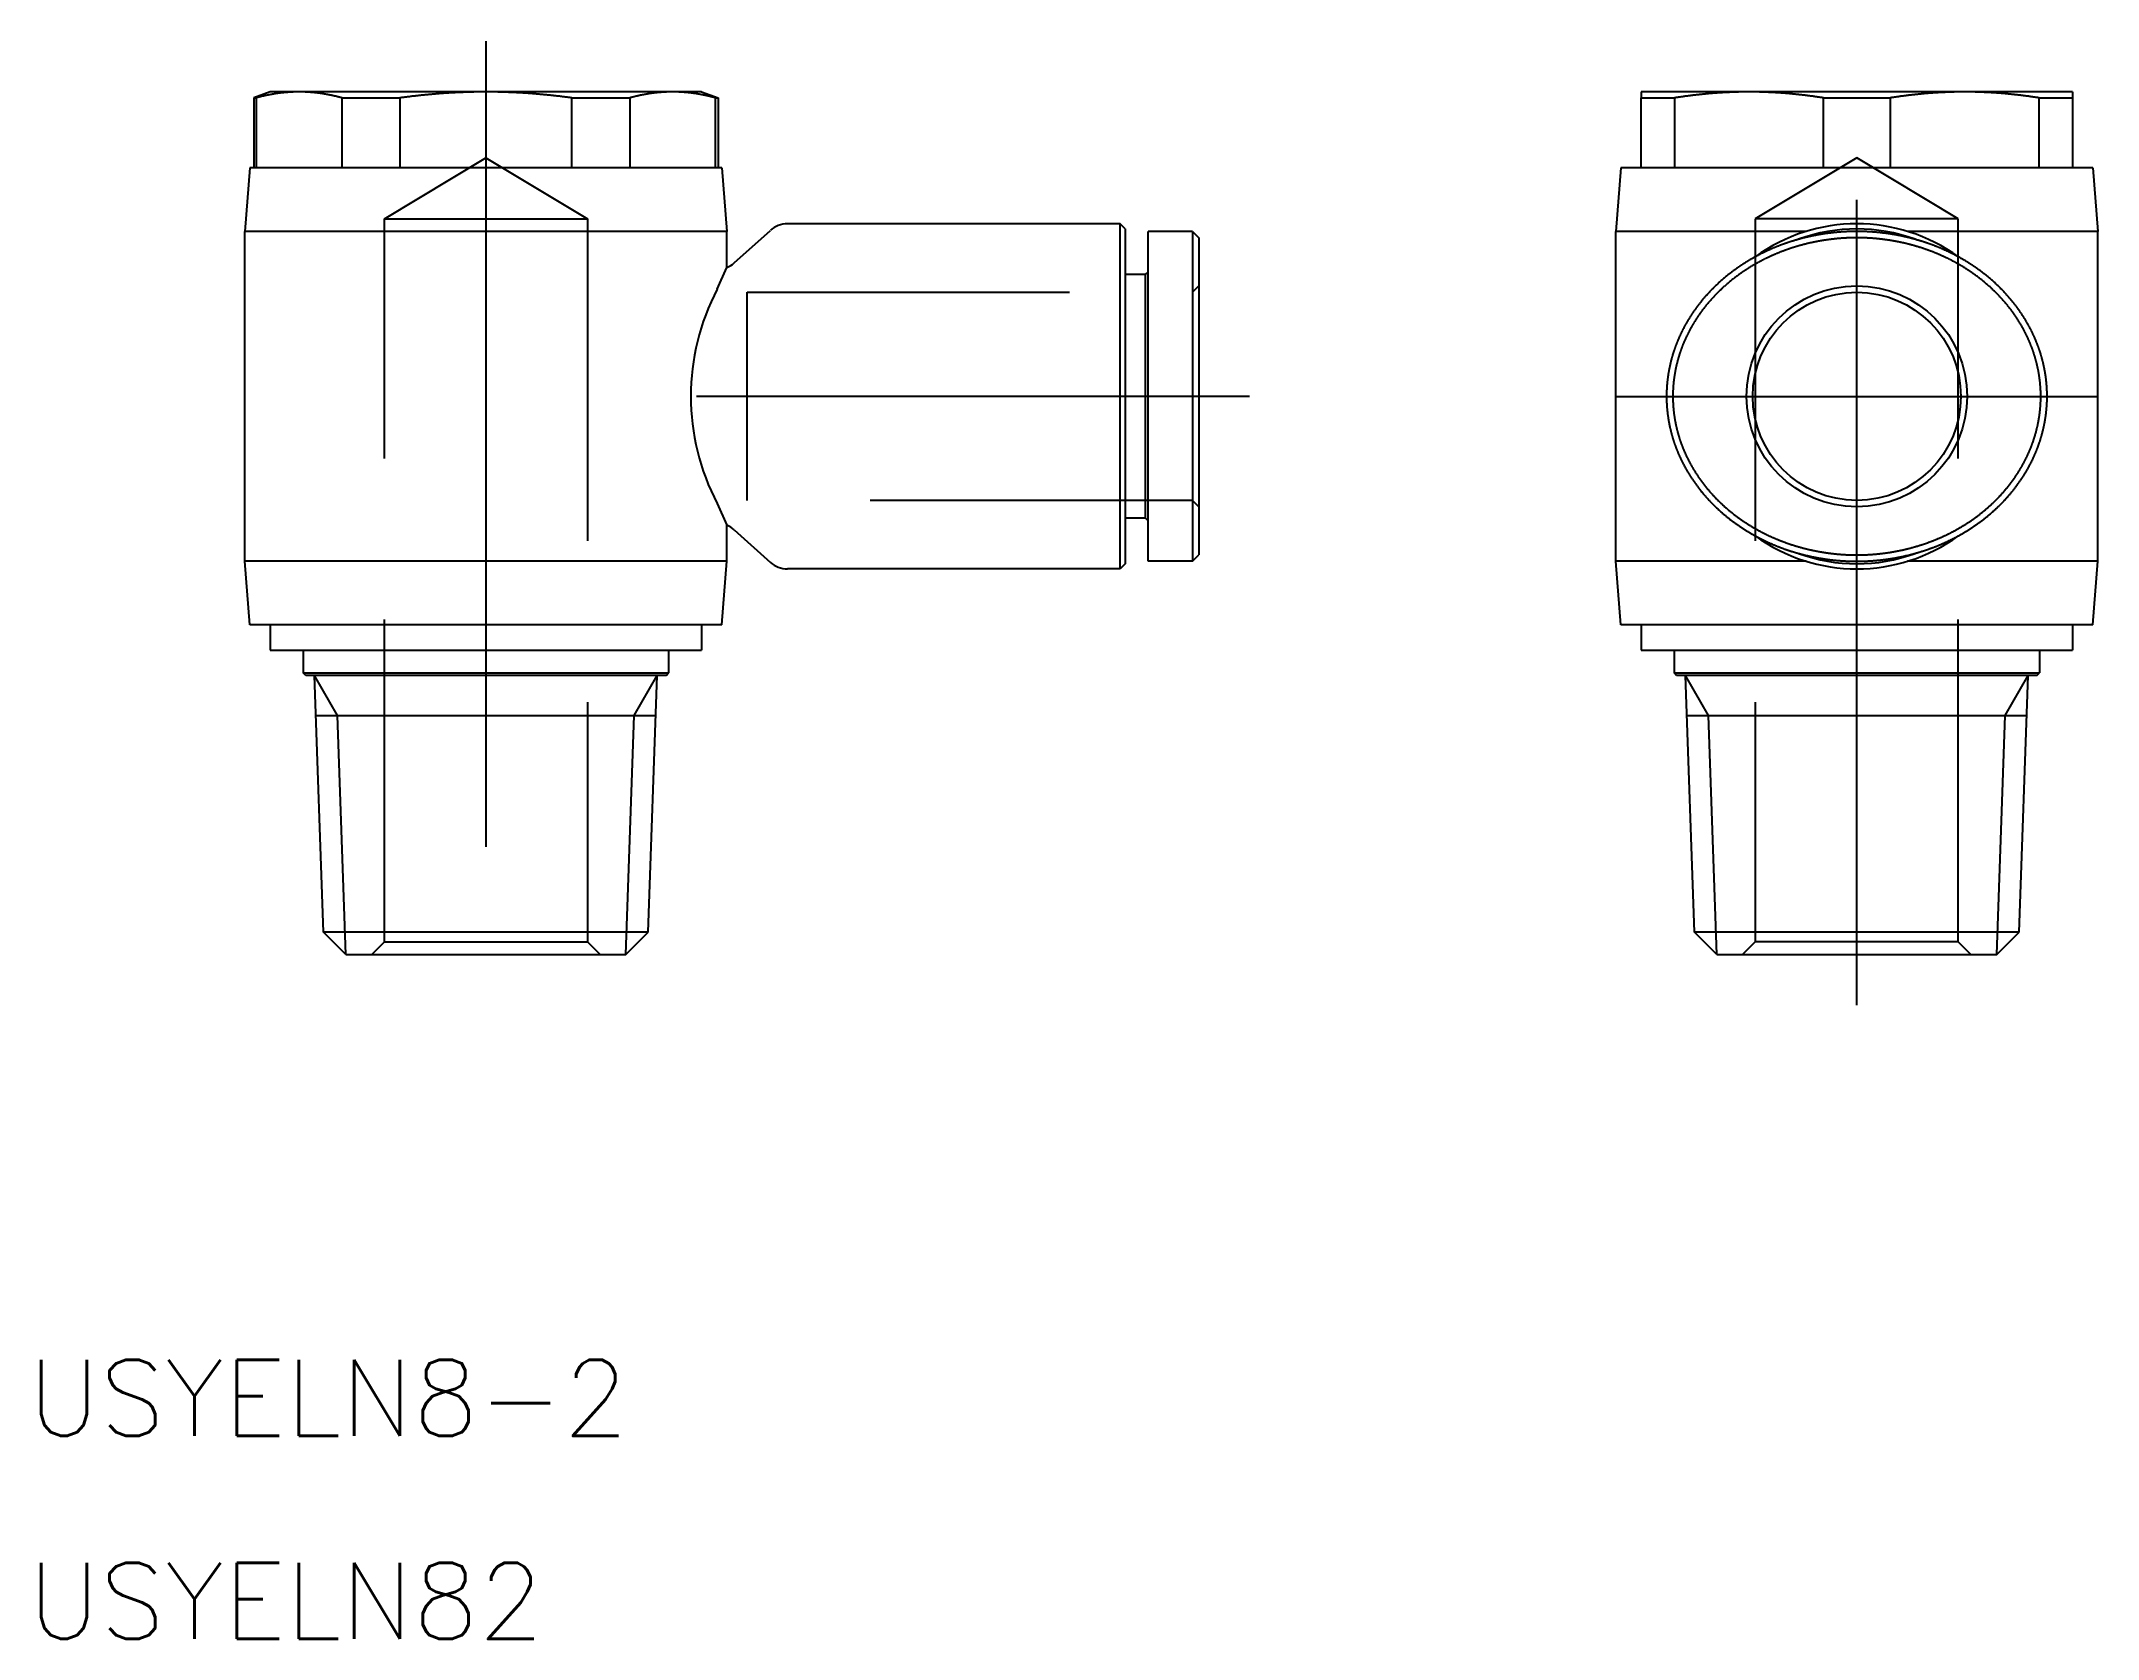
# Model space of a CAD drawing. Extents: x -45.6 to 35.4, y -49 to 14.
import ezdxf

# ---------------------------------------------------------------- set-up
doc = ezdxf.new("R2010")
doc.units = 0
doc.linetypes.add('CENTER', pattern=[50.8, 31.75, -6.35, 6.35, -6.35])
doc.linetypes.add('DASHED', pattern=[19.05, 12.7, -6.35])
doc.layers.get('0').update_dxf_attribs({"linetype": 'CONTINUOUS'})
doc.layers.add('CENTER', color=1, linetype='CENTER')
doc.styles.get("Standard").update_dxf_attribs({"font": 'txt.shx', "height": 3, "bigfont": 'bigfont.shx'})

msp = doc.modelspace()

# ---------------------------------------------------------------- texts
at = {"color": 7, "linetype": 'CONTINUOUS'}
for s, p in [('USYELN8-2', (-46.142, -40.971)), ('USYELN82', (-46.142, -48.971))]:
    msp.add_text(s, height=3, dxfattribs=at).set_placement(p)

# ---------------------------------------------------------------- linework, layer by layer
at = {"color": 7, "linetype": 'CONTINUOUS'}
for p, q in [((-36.6, 12), (-37.25, 11.763)), ((-37.25, 11.763), (-37.25, 9)), ((-37.25, 11.763), (-37.155, 11.763)), ((-37.155, 11.763), (-37.155, 9)), ((-35.461, 12), (-36.6, 12)), ((-28.1, 12), (-35.461, 12)), ((-33.768, 11.763), (-31.487, 11.763)), ((-33.768, 9), (-33.768, 11.763)), ((-31.487, 11.763), (-31.487, 9)), ((-20.739, 12), (-28.1, 12)), ((-24.713, 9), (-24.713, 11.763)), ((-24.713, 11.763), (-22.432, 11.763)), ((-22.432, 11.763), (-22.432, 9)), ((-19.6, 12), (-20.739, 12)), ((-19.6, 12), (-18.95, 11.763)), ((-19.045, 9), (-19.045, 11.763)), ((-19.045, 11.763), (-18.95, 11.763)), ((-18.95, 11.763), (-18.95, 9)), ((21.679, 12), (17.429, 12)), ((17.429, 12), (17.429, 11.763)), ((17.429, 9), (17.429, 11.763)), ((17.429, 11.763), (18.746, 11.763)), ((18.746, 11.763), (18.746, 9)), ((30.179, 12), (21.679, 12)), ((24.612, 11.763), (27.246, 11.763)), ((24.612, 9), (24.612, 11.763)), ((27.246, 11.763), (27.246, 9)), ((34.429, 12), (30.179, 12)), ((33.112, 9), (33.112, 11.763)), ((33.112, 11.763), (34.429, 11.763)), ((34.429, 12), (34.429, 11.763)), ((34.429, 11.763), (34.429, 9)), ((-37.4, 9), (-37.6, 6.5)), ((-18.8, 9), (-37.4, 9)), ((-18.8, 9), (-18.6, 6.5)), ((16.629, 9), (16.429, 6.5)), ((35.229, 9), (16.629, 9)), ((35.229, 9), (35.429, 6.5)), ((-37.6, -6.5), (-37.6, 6.5)), ((-18.6, 6.5), (-37.6, 6.5)), ((-18.6, 5.077), (-18.6, 6.5)), ((-18.315, 5.257), (-16.885, 6.543)), ((-3.1, 6.8), (-16.216, 6.8)), ((-3.1, -6.8), (-3.1, 6.8)), ((-2.9, 6.6), (-3.1, 6.8)), ((-2.9, 6.6), (-2.9, -6.6)), ((-2, -6.5), (-2, 6.5)), ((-0.25, 6.5), (-2, 6.5)), ((-0.25, 6.5), (-0.25, -6.5)), ((-0.25, 6.5), (0, 6.25)), ((16.429, -6.5), (16.429, 6.5)), ((23.931, 6.5), (16.429, 6.5)), ((35.429, 6.5), (27.926, 6.5)), ((35.429, -6.5), (35.429, 6.5)), ((0, 6.25), (0, -6.25)), ((-18.983, 4.225), (-18.599, 5.076)), ((-2.1, 4.8), (-2, 4.9)), ((-2.1, 4.8), (-2.9, 4.8)), ((-2.1, -4.8), (-2.1, 4.8)), ((-18.983, -4.225), (-18.599, -5.076)), ((-2.1, -4.8), (-2.9, -4.8)), ((-2.1, -4.8), (-2, -4.9)), ((-18.6, -6.5), (-18.6, -5.077)), ((-18.315, -5.257), (-16.885, -6.543)), ((-0.25, -6.5), (0, -6.25)), ((-18.6, -6.5), (-37.6, -6.5)), ((-37.4, -9), (-37.6, -6.5)), ((-18.8, -9), (-18.6, -6.5)), ((-3.1, -6.8), (-16.216, -6.8)), ((-2.9, -6.6), (-3.1, -6.8)), ((-0.25, -6.5), (-2, -6.5)), ((23.931, -6.5), (16.429, -6.5)), ((16.629, -9), (16.429, -6.5)), ((35.429, -6.5), (27.926, -6.5)), ((35.229, -9), (35.429, -6.5)), ((-18.8, -9), (-37.4, -9)), ((-36.6, -9), (-36.6, -10)), ((-19.6, -9), (-19.6, -10)), ((35.229, -9), (16.629, -9)), ((17.429, -9), (17.429, -10)), ((34.429, -9), (34.429, -10)), ((-36.6, -10), (-19.6, -10)), ((-35.3, -10), (-35.3, -10.9)), ((-20.9, -10), (-20.9, -10.9)), ((17.429, -10), (34.429, -10)), ((18.729, -10), (18.729, -10.9)), ((33.129, -10), (33.129, -10.9)), ((-35.3, -10.9), (-20.9, -10.9)), ((-35.2, -11), (-35.3, -10.9)), ((-21, -11), (-35.2, -11)), ((-34.5, -21.113), (-34.853, -11)), ((-21.7, -21.113), (-21.347, -11)), ((-21, -11), (-20.9, -10.9)), ((18.729, -10.9), (33.129, -10.9)), ((18.829, -11), (18.729, -10.9)), ((33.029, -11), (18.829, -11)), ((19.529, -21.113), (19.176, -11)), ((32.329, -21.113), (32.682, -11)), ((33.029, -11), (33.129, -10.9)), ((-34.798, -12.578), (-21.402, -12.578)), ((19.231, -12.578), (32.627, -12.578)), ((-21.7, -21.113), (-34.5, -21.113)), ((-33.613, -22), (-34.5, -21.113)), ((-22.587, -22), (-21.7, -21.113)), ((32.329, -21.113), (19.529, -21.113)), ((20.416, -22), (19.529, -21.113)), ((31.442, -22), (32.329, -21.113)), ((-33.613, -22), (-22.587, -22)), ((20.416, -22), (31.442, -22))]:
    msp.add_line(p, q, dxfattribs=at)
at = {"color": 3, "linetype": 'DASHED'}
for p, q in [((-32.1, 7), (-28.1, 9.403)), ((-28.1, 9.403), (-24.1, 7)), ((25.929, 9.403), (21.929, 7)), ((29.929, 7), (25.929, 9.403)), ((-32.1, -21.5), (-32.1, 7)), ((-32.1, 7), (-24.1, 7)), ((-24.1, 7), (-24.1, -21.5)), ((21.929, 7), (21.929, -21.5)), ((29.929, 7), (21.929, 7)), ((29.929, -21.5), (29.929, 7)), ((-17.8, 4.1), (-0.25, 4.1)), ((-17.8, -4.1), (-17.8, 4.1)), ((-0.25, 4.1), (0, 4.35)), ((-0.25, -4.1), (-17.8, -4.1)), ((0, -4.35), (-0.25, -4.1)), ((-32.6, -22), (-32.1, -21.5)), ((-32.1, -21.5), (-24.1, -21.5)), ((-24.1, -21.5), (-23.6, -22)), ((21.929, -21.5), (21.429, -22)), ((29.929, -21.5), (21.929, -21.5)), ((30.429, -22), (29.929, -21.5))]:
    msp.add_line(p, q, dxfattribs=at)
at = {"color": 3, "linetype": 'CONTINUOUS'}
for p, q in [((-33.942, -12.578), (-34.853, -11)), ((-22.258, -12.578), (-21.347, -11)), ((20.087, -12.578), (19.176, -11)), ((31.771, -12.578), (32.682, -11)), ((-33.613, -22), (-33.942, -12.578)), ((-22.587, -22), (-22.258, -12.578)), ((20.416, -22), (20.087, -12.578)), ((31.442, -22), (31.771, -12.578))]:
    msp.add_line(p, q, dxfattribs=at)
at = {"color": 7}
for points in [[(-35.461, 12, 0), (-35.479, 12, 0), (-35.496, 12, 0), (-35.514, 12, 0), (-35.531, 12, 0), (-35.549, 11.999, 0), (-35.566, 11.999, 0), (-35.584, 11.999, 0), (-35.601, 11.998, 0), (-35.618, 11.998, 0), (-35.636, 11.997, 0), (-35.653, 11.997, 0), (-35.671, 11.996, 0), (-35.688, 11.996, 0), (-35.706, 11.995, 0), (-35.723, 11.994, 0), (-35.741, 11.993, 0), (-35.758, 11.992, 0), (-35.775, 11.992, 0), (-35.793, 11.991, 0), (-35.81, 11.99, 0), (-35.828, 11.989, 0), (-35.845, 11.987, 0), (-35.863, 11.986, 0), (-35.88, 11.985, 0), (-35.898, 11.984, 0), (-35.915, 11.982, 0), (-35.932, 11.981, 0), (-35.95, 11.98, 0), (-35.968, 11.978, 0), (-35.985, 11.977, 0), (-36.002, 11.975, 0), (-36.02, 11.973, 0), (-36.037, 11.972, 0), (-36.055, 11.97, 0), (-36.072, 11.968, 0), (-36.09, 11.966, 0), (-36.108, 11.964, 0), (-36.125, 11.963, 0), (-36.143, 11.96, 0), (-36.16, 11.958, 0), (-36.178, 11.956, 0), (-36.195, 11.954, 0), (-36.213, 11.952, 0), (-36.23, 11.95, 0), (-36.248, 11.947, 0), (-36.266, 11.945, 0), (-36.283, 11.943, 0), (-36.301, 11.94, 0), (-36.319, 11.938, 0), (-36.336, 11.935, 0), (-36.354, 11.932, 0), (-36.372, 11.93, 0), (-36.39, 11.927, 0), (-36.407, 11.924, 0), (-36.425, 11.921, 0), (-36.443, 11.918, 0), (-36.461, 11.916, 0), (-36.478, 11.913, 0), (-36.496, 11.91, 0), (-36.514, 11.906, 0), (-36.532, 11.903, 0), (-36.55, 11.9, 0), (-36.568, 11.897, 0), (-36.586, 11.893, 0), (-36.604, 11.89, 0), (-36.622, 11.887, 0), (-36.64, 11.883, 0), (-36.658, 11.88, 0), (-36.676, 11.876, 0), (-36.694, 11.873, 0), (-36.712, 11.869, 0), (-36.73, 11.865, 0), (-36.748, 11.861, 0), (-36.767, 11.857, 0), (-36.785, 11.854, 0), (-36.803, 11.85, 0), (-36.821, 11.845, 0), (-36.839, 11.841, 0), (-36.858, 11.837, 0), (-36.876, 11.833, 0), (-36.894, 11.829, 0), (-36.913, 11.825, 0), (-36.931, 11.82, 0), (-36.95, 11.816, 0), (-36.968, 11.811, 0), (-36.987, 11.807, 0), (-37.005, 11.802, 0), (-37.024, 11.797, 0), (-37.042, 11.793, 0), (-37.061, 11.788, 0), (-37.08, 11.783, 0), (-37.098, 11.778, 0), (-37.117, 11.774, 0), (-37.136, 11.768, 0), (-37.155, 11.763, 0)], [(-33.768, 11.763, 0), (-33.786, 11.768, 0), (-33.805, 11.774, 0), (-33.824, 11.778, 0), (-33.843, 11.783, 0), (-33.861, 11.788, 0), (-33.88, 11.793, 0), (-33.899, 11.797, 0), (-33.917, 11.802, 0), (-33.936, 11.807, 0), (-33.954, 11.811, 0), (-33.973, 11.816, 0), (-33.991, 11.82, 0), (-34.01, 11.825, 0), (-34.028, 11.829, 0), (-34.046, 11.833, 0), (-34.065, 11.837, 0), (-34.083, 11.841, 0), (-34.101, 11.845, 0), (-34.12, 11.85, 0), (-34.138, 11.854, 0), (-34.156, 11.857, 0), (-34.174, 11.861, 0), (-34.192, 11.865, 0), (-34.21, 11.869, 0), (-34.228, 11.873, 0), (-34.247, 11.876, 0), (-34.265, 11.88, 0), (-34.283, 11.883, 0), (-34.301, 11.887, 0), (-34.319, 11.89, 0), (-34.337, 11.893, 0), (-34.355, 11.897, 0), (-34.372, 11.9, 0), (-34.39, 11.903, 0), (-34.408, 11.906, 0), (-34.426, 11.91, 0), (-34.444, 11.913, 0), (-34.462, 11.916, 0), (-34.48, 11.918, 0), (-34.497, 11.921, 0), (-34.515, 11.924, 0), (-34.533, 11.927, 0), (-34.551, 11.93, 0), (-34.568, 11.932, 0), (-34.586, 11.935, 0), (-34.604, 11.938, 0), (-34.621, 11.94, 0), (-34.639, 11.943, 0), (-34.657, 11.945, 0), (-34.674, 11.947, 0), (-34.692, 11.95, 0), (-34.709, 11.952, 0), (-34.727, 11.954, 0), (-34.745, 11.956, 0), (-34.762, 11.958, 0), (-34.78, 11.96, 0), (-34.797, 11.963, 0), (-34.815, 11.964, 0), (-34.833, 11.966, 0), (-34.85, 11.968, 0), (-34.867, 11.97, 0), (-34.885, 11.972, 0), (-34.903, 11.973, 0), (-34.92, 11.975, 0), (-34.938, 11.977, 0), (-34.955, 11.978, 0), (-34.972, 11.98, 0), (-34.99, 11.981, 0), (-35.007, 11.982, 0), (-35.025, 11.984, 0), (-35.042, 11.985, 0), (-35.06, 11.986, 0), (-35.077, 11.987, 0), (-35.095, 11.989, 0), (-35.112, 11.99, 0), (-35.13, 11.991, 0), (-35.147, 11.992, 0), (-35.164, 11.992, 0), (-35.182, 11.993, 0), (-35.199, 11.994, 0), (-35.217, 11.995, 0), (-35.234, 11.996, 0), (-35.252, 11.996, 0), (-35.269, 11.997, 0), (-35.286, 11.997, 0), (-35.304, 11.998, 0), (-35.321, 11.998, 0), (-35.339, 11.999, 0), (-35.356, 11.999, 0), (-35.374, 11.999, 0), (-35.391, 12, 0), (-35.409, 12, 0), (-35.426, 12, 0), (-35.444, 12, 0), (-35.461, 12, 0)], [(-28.1, 12, 0), (-28.135, 12, 0), (-28.17, 12, 0), (-28.205, 12, 0), (-28.24, 12, 0), (-28.275, 11.999, 0), (-28.31, 11.999, 0), (-28.345, 11.999, 0), (-28.38, 11.998, 0), (-28.415, 11.998, 0), (-28.449, 11.997, 0), (-28.484, 11.997, 0), (-28.519, 11.996, 0), (-28.554, 11.996, 0), (-28.589, 11.995, 0), (-28.624, 11.994, 0), (-28.659, 11.993, 0), (-28.694, 11.992, 0), (-28.728, 11.992, 0), (-28.763, 11.991, 0), (-28.798, 11.99, 0), (-28.833, 11.989, 0), (-28.868, 11.987, 0), (-28.903, 11.986, 0), (-28.938, 11.985, 0), (-28.973, 11.984, 0), (-29.008, 11.982, 0), (-29.043, 11.981, 0), (-29.078, 11.98, 0), (-29.113, 11.978, 0), (-29.147, 11.977, 0), (-29.182, 11.975, 0), (-29.217, 11.973, 0), (-29.252, 11.972, 0), (-29.287, 11.97, 0), (-29.323, 11.968, 0), (-29.358, 11.966, 0), (-29.393, 11.964, 0), (-29.428, 11.963, 0), (-29.463, 11.96, 0), (-29.498, 11.958, 0), (-29.533, 11.956, 0), (-29.568, 11.954, 0), (-29.603, 11.952, 0), (-29.639, 11.95, 0), (-29.674, 11.947, 0), (-29.709, 11.945, 0), (-29.744, 11.943, 0), (-29.78, 11.94, 0), (-29.815, 11.938, 0), (-29.851, 11.935, 0), (-29.886, 11.932, 0), (-29.921, 11.93, 0), (-29.957, 11.927, 0), (-29.992, 11.924, 0), (-30.028, 11.921, 0), (-30.063, 11.918, 0), (-30.099, 11.916, 0), (-30.135, 11.913, 0), (-30.17, 11.91, 0), (-30.206, 11.906, 0), (-30.242, 11.903, 0), (-30.278, 11.9, 0), (-30.313, 11.897, 0), (-30.349, 11.893, 0), (-30.385, 11.89, 0), (-30.421, 11.887, 0), (-30.457, 11.883, 0), (-30.493, 11.88, 0), (-30.529, 11.876, 0), (-30.565, 11.873, 0), (-30.602, 11.869, 0), (-30.638, 11.865, 0), (-30.674, 11.861, 0), (-30.71, 11.857, 0), (-30.747, 11.854, 0), (-30.783, 11.85, 0), (-30.82, 11.845, 0), (-30.856, 11.841, 0), (-30.893, 11.837, 0), (-30.93, 11.833, 0), (-30.966, 11.829, 0), (-31.003, 11.825, 0), (-31.04, 11.82, 0), (-31.077, 11.816, 0), (-31.114, 11.811, 0), (-31.151, 11.807, 0), (-31.188, 11.802, 0), (-31.225, 11.797, 0), (-31.262, 11.793, 0), (-31.3, 11.788, 0), (-31.337, 11.783, 0), (-31.374, 11.778, 0), (-31.412, 11.774, 0), (-31.45, 11.768, 0), (-31.487, 11.763, 0)], [(-24.713, 11.763, 0), (-24.75, 11.768, 0), (-24.788, 11.774, 0), (-24.826, 11.778, 0), (-24.863, 11.783, 0), (-24.9, 11.788, 0), (-24.938, 11.793, 0), (-24.975, 11.797, 0), (-25.012, 11.802, 0), (-25.049, 11.807, 0), (-25.086, 11.811, 0), (-25.123, 11.816, 0), (-25.16, 11.82, 0), (-25.197, 11.825, 0), (-25.234, 11.829, 0), (-25.27, 11.833, 0), (-25.307, 11.837, 0), (-25.344, 11.841, 0), (-25.38, 11.845, 0), (-25.417, 11.85, 0), (-25.453, 11.854, 0), (-25.489, 11.857, 0), (-25.526, 11.861, 0), (-25.562, 11.865, 0), (-25.598, 11.869, 0), (-25.635, 11.873, 0), (-25.671, 11.876, 0), (-25.707, 11.88, 0), (-25.743, 11.883, 0), (-25.779, 11.887, 0), (-25.815, 11.89, 0), (-25.851, 11.893, 0), (-25.887, 11.897, 0), (-25.922, 11.9, 0), (-25.958, 11.903, 0), (-25.994, 11.906, 0), (-26.03, 11.91, 0), (-26.065, 11.913, 0), (-26.101, 11.916, 0), (-26.137, 11.918, 0), (-26.172, 11.921, 0), (-26.208, 11.924, 0), (-26.243, 11.927, 0), (-26.279, 11.93, 0), (-26.314, 11.932, 0), (-26.349, 11.935, 0), (-26.385, 11.938, 0), (-26.42, 11.94, 0), (-26.456, 11.943, 0), (-26.491, 11.945, 0), (-26.526, 11.947, 0), (-26.561, 11.95, 0), (-26.597, 11.952, 0), (-26.632, 11.954, 0), (-26.667, 11.956, 0), (-26.702, 11.958, 0), (-26.737, 11.96, 0), (-26.772, 11.963, 0), (-26.807, 11.964, 0), (-26.843, 11.966, 0), (-26.878, 11.968, 0), (-26.913, 11.97, 0), (-26.948, 11.972, 0), (-26.983, 11.973, 0), (-27.018, 11.975, 0), (-27.053, 11.977, 0), (-27.087, 11.978, 0), (-27.122, 11.98, 0), (-27.157, 11.981, 0), (-27.192, 11.982, 0), (-27.227, 11.984, 0), (-27.262, 11.985, 0), (-27.297, 11.986, 0), (-27.332, 11.987, 0), (-27.367, 11.989, 0), (-27.402, 11.99, 0), (-27.437, 11.991, 0), (-27.472, 11.992, 0), (-27.506, 11.992, 0), (-27.541, 11.993, 0), (-27.576, 11.994, 0), (-27.611, 11.995, 0), (-27.646, 11.996, 0), (-27.681, 11.996, 0), (-27.716, 11.997, 0), (-27.751, 11.997, 0), (-27.785, 11.998, 0), (-27.82, 11.998, 0), (-27.855, 11.999, 0), (-27.89, 11.999, 0), (-27.925, 11.999, 0), (-27.96, 12, 0), (-27.995, 12, 0), (-28.03, 12, 0), (-28.065, 12, 0), (-28.1, 12, 0)], [(-20.739, 12, 0), (-20.756, 12, 0), (-20.774, 12, 0), (-20.791, 12, 0), (-20.809, 12, 0), (-20.826, 11.999, 0), (-20.844, 11.999, 0), (-20.861, 11.999, 0), (-20.879, 11.998, 0), (-20.896, 11.998, 0), (-20.913, 11.997, 0), (-20.931, 11.997, 0), (-20.948, 11.996, 0), (-20.966, 11.996, 0), (-20.983, 11.995, 0), (-21.001, 11.994, 0), (-21.018, 11.993, 0), (-21.036, 11.992, 0), (-21.053, 11.992, 0), (-21.07, 11.991, 0), (-21.088, 11.99, 0), (-21.105, 11.989, 0), (-21.123, 11.987, 0), (-21.14, 11.986, 0), (-21.158, 11.985, 0), (-21.175, 11.984, 0), (-21.193, 11.982, 0), (-21.21, 11.981, 0), (-21.227, 11.98, 0), (-21.245, 11.978, 0), (-21.262, 11.977, 0), (-21.28, 11.975, 0), (-21.297, 11.973, 0), (-21.315, 11.972, 0), (-21.332, 11.97, 0), (-21.35, 11.968, 0), (-21.367, 11.966, 0), (-21.385, 11.964, 0), (-21.403, 11.963, 0), (-21.42, 11.96, 0), (-21.438, 11.958, 0), (-21.455, 11.956, 0), (-21.473, 11.954, 0), (-21.491, 11.952, 0), (-21.508, 11.95, 0), (-21.526, 11.947, 0), (-21.543, 11.945, 0), (-21.561, 11.943, 0), (-21.579, 11.94, 0), (-21.596, 11.938, 0), (-21.614, 11.935, 0), (-21.632, 11.932, 0), (-21.649, 11.93, 0), (-21.667, 11.927, 0), (-21.685, 11.924, 0), (-21.703, 11.921, 0), (-21.721, 11.918, 0), (-21.738, 11.916, 0), (-21.756, 11.913, 0), (-21.774, 11.91, 0), (-21.792, 11.906, 0), (-21.81, 11.903, 0), (-21.828, 11.9, 0), (-21.846, 11.897, 0), (-21.863, 11.893, 0), (-21.881, 11.89, 0), (-21.899, 11.887, 0), (-21.917, 11.883, 0), (-21.935, 11.88, 0), (-21.953, 11.876, 0), (-21.971, 11.873, 0), (-21.99, 11.869, 0), (-22.008, 11.865, 0), (-22.026, 11.861, 0), (-22.044, 11.857, 0), (-22.062, 11.854, 0), (-22.081, 11.85, 0), (-22.099, 11.845, 0), (-22.117, 11.841, 0), (-22.135, 11.837, 0), (-22.154, 11.833, 0), (-22.172, 11.829, 0), (-22.19, 11.825, 0), (-22.209, 11.82, 0), (-22.227, 11.816, 0), (-22.246, 11.811, 0), (-22.264, 11.807, 0), (-22.283, 11.802, 0), (-22.301, 11.797, 0), (-22.32, 11.793, 0), (-22.339, 11.788, 0), (-22.357, 11.783, 0), (-22.376, 11.778, 0), (-22.395, 11.774, 0), (-22.413, 11.768, 0), (-22.432, 11.763, 0)], [(-19.045, 11.763, 0), (-19.064, 11.768, 0), (-19.083, 11.774, 0), (-19.102, 11.778, 0), (-19.12, 11.783, 0), (-19.139, 11.788, 0), (-19.158, 11.793, 0), (-19.176, 11.797, 0), (-19.195, 11.802, 0), (-19.213, 11.807, 0), (-19.232, 11.811, 0), (-19.25, 11.816, 0), (-19.269, 11.82, 0), (-19.287, 11.825, 0), (-19.306, 11.829, 0), (-19.324, 11.833, 0), (-19.342, 11.837, 0), (-19.361, 11.841, 0), (-19.379, 11.845, 0), (-19.397, 11.85, 0), (-19.415, 11.854, 0), (-19.433, 11.857, 0), (-19.452, 11.861, 0), (-19.47, 11.865, 0), (-19.488, 11.869, 0), (-19.506, 11.873, 0), (-19.524, 11.876, 0), (-19.542, 11.88, 0), (-19.56, 11.883, 0), (-19.578, 11.887, 0), (-19.596, 11.89, 0), (-19.614, 11.893, 0), (-19.632, 11.897, 0), (-19.65, 11.9, 0), (-19.668, 11.903, 0), (-19.686, 11.906, 0), (-19.704, 11.91, 0), (-19.721, 11.913, 0), (-19.739, 11.916, 0), (-19.757, 11.918, 0), (-19.775, 11.921, 0), (-19.793, 11.924, 0), (-19.81, 11.927, 0), (-19.828, 11.93, 0), (-19.846, 11.932, 0), (-19.864, 11.935, 0), (-19.881, 11.938, 0), (-19.899, 11.94, 0), (-19.917, 11.943, 0), (-19.934, 11.945, 0), (-19.952, 11.947, 0), (-19.97, 11.95, 0), (-19.987, 11.952, 0), (-20.005, 11.954, 0), (-20.022, 11.956, 0), (-20.04, 11.958, 0), (-20.057, 11.96, 0), (-20.075, 11.963, 0), (-20.093, 11.964, 0), (-20.11, 11.966, 0), (-20.128, 11.968, 0), (-20.145, 11.97, 0), (-20.163, 11.972, 0), (-20.18, 11.973, 0), (-20.198, 11.975, 0), (-20.215, 11.977, 0), (-20.233, 11.978, 0), (-20.25, 11.98, 0), (-20.267, 11.981, 0), (-20.285, 11.982, 0), (-20.302, 11.984, 0), (-20.32, 11.985, 0), (-20.337, 11.986, 0), (-20.355, 11.987, 0), (-20.372, 11.989, 0), (-20.39, 11.99, 0), (-20.407, 11.991, 0), (-20.425, 11.992, 0), (-20.442, 11.992, 0), (-20.459, 11.993, 0), (-20.477, 11.994, 0), (-20.494, 11.995, 0), (-20.512, 11.996, 0), (-20.529, 11.996, 0), (-20.547, 11.997, 0), (-20.564, 11.997, 0), (-20.582, 11.998, 0), (-20.599, 11.998, 0), (-20.616, 11.999, 0), (-20.634, 11.999, 0), (-20.651, 11.999, 0), (-20.669, 12, 0), (-20.686, 12, 0), (-20.704, 12, 0), (-20.721, 12, 0), (-20.739, 12, 0)], [(21.679, 12, 0), (21.649, 12, 0), (21.618, 12, 0), (21.588, 12, 0), (21.558, 12, 0), (21.528, 11.999, 0), (21.497, 11.999, 0), (21.467, 11.999, 0), (21.437, 11.998, 0), (21.407, 11.998, 0), (21.376, 11.997, 0), (21.346, 11.997, 0), (21.316, 11.996, 0), (21.286, 11.996, 0), (21.256, 11.995, 0), (21.225, 11.994, 0), (21.195, 11.993, 0), (21.165, 11.992, 0), (21.135, 11.992, 0), (21.105, 11.991, 0), (21.074, 11.99, 0), (21.044, 11.989, 0), (21.014, 11.987, 0), (20.984, 11.986, 0), (20.953, 11.985, 0), (20.923, 11.984, 0), (20.893, 11.982, 0), (20.863, 11.981, 0), (20.832, 11.98, 0), (20.802, 11.978, 0), (20.772, 11.977, 0), (20.742, 11.975, 0), (20.711, 11.973, 0), (20.681, 11.972, 0), (20.651, 11.97, 0), (20.62, 11.968, 0), (20.59, 11.966, 0), (20.56, 11.964, 0), (20.529, 11.963, 0), (20.499, 11.96, 0), (20.468, 11.958, 0), (20.438, 11.956, 0), (20.407, 11.954, 0), (20.377, 11.952, 0), (20.346, 11.95, 0), (20.316, 11.947, 0), (20.285, 11.945, 0), (20.255, 11.943, 0), (20.224, 11.94, 0), (20.194, 11.938, 0), (20.163, 11.935, 0), (20.132, 11.932, 0), (20.102, 11.93, 0), (20.071, 11.927, 0), (20.04, 11.924, 0), (20.009, 11.921, 0), (19.979, 11.918, 0), (19.948, 11.916, 0), (19.917, 11.913, 0), (19.886, 11.91, 0), (19.855, 11.906, 0), (19.824, 11.903, 0), (19.793, 11.9, 0), (19.762, 11.897, 0), (19.731, 11.893, 0), (19.7, 11.89, 0), (19.669, 11.887, 0), (19.638, 11.883, 0), (19.606, 11.88, 0), (19.575, 11.876, 0), (19.544, 11.873, 0), (19.512, 11.869, 0), (19.481, 11.865, 0), (19.45, 11.861, 0), (19.418, 11.857, 0), (19.387, 11.854, 0), (19.355, 11.85, 0), (19.323, 11.845, 0), (19.292, 11.841, 0), (19.26, 11.837, 0), (19.228, 11.833, 0), (19.197, 11.829, 0), (19.165, 11.825, 0), (19.133, 11.82, 0), (19.101, 11.816, 0), (19.069, 11.811, 0), (19.037, 11.807, 0), (19.005, 11.802, 0), (18.973, 11.797, 0), (18.94, 11.793, 0), (18.908, 11.788, 0), (18.876, 11.783, 0), (18.843, 11.778, 0), (18.811, 11.774, 0), (18.778, 11.768, 0), (18.746, 11.763, 0)], [(24.612, 11.763, 0), (24.58, 11.768, 0), (24.547, 11.774, 0), (24.515, 11.778, 0), (24.482, 11.783, 0), (24.45, 11.788, 0), (24.418, 11.793, 0), (24.385, 11.797, 0), (24.353, 11.802, 0), (24.321, 11.807, 0), (24.289, 11.811, 0), (24.257, 11.816, 0), (24.225, 11.82, 0), (24.193, 11.825, 0), (24.161, 11.829, 0), (24.13, 11.833, 0), (24.098, 11.837, 0), (24.066, 11.841, 0), (24.034, 11.845, 0), (24.003, 11.85, 0), (23.971, 11.854, 0), (23.94, 11.857, 0), (23.908, 11.861, 0), (23.877, 11.865, 0), (23.845, 11.869, 0), (23.814, 11.873, 0), (23.783, 11.876, 0), (23.752, 11.88, 0), (23.72, 11.883, 0), (23.689, 11.887, 0), (23.658, 11.89, 0), (23.627, 11.893, 0), (23.596, 11.897, 0), (23.565, 11.9, 0), (23.534, 11.903, 0), (23.503, 11.906, 0), (23.472, 11.91, 0), (23.441, 11.913, 0), (23.41, 11.916, 0), (23.379, 11.918, 0), (23.349, 11.921, 0), (23.318, 11.924, 0), (23.287, 11.927, 0), (23.256, 11.93, 0), (23.226, 11.932, 0), (23.195, 11.935, 0), (23.164, 11.938, 0), (23.134, 11.94, 0), (23.103, 11.943, 0), (23.073, 11.945, 0), (23.042, 11.947, 0), (23.011, 11.95, 0), (22.981, 11.952, 0), (22.951, 11.954, 0), (22.92, 11.956, 0), (22.89, 11.958, 0), (22.859, 11.96, 0), (22.829, 11.963, 0), (22.798, 11.964, 0), (22.768, 11.966, 0), (22.738, 11.968, 0), (22.707, 11.97, 0), (22.677, 11.972, 0), (22.647, 11.973, 0), (22.616, 11.975, 0), (22.586, 11.977, 0), (22.556, 11.978, 0), (22.526, 11.98, 0), (22.495, 11.981, 0), (22.465, 11.982, 0), (22.435, 11.984, 0), (22.404, 11.985, 0), (22.374, 11.986, 0), (22.344, 11.987, 0), (22.314, 11.989, 0), (22.284, 11.99, 0), (22.253, 11.991, 0), (22.223, 11.992, 0), (22.193, 11.992, 0), (22.163, 11.993, 0), (22.133, 11.994, 0), (22.102, 11.995, 0), (22.072, 11.996, 0), (22.042, 11.996, 0), (22.012, 11.997, 0), (21.982, 11.997, 0), (21.951, 11.998, 0), (21.921, 11.998, 0), (21.891, 11.999, 0), (21.861, 11.999, 0), (21.83, 11.999, 0), (21.8, 12, 0), (21.77, 12, 0), (21.739, 12, 0), (21.709, 12, 0), (21.679, 12, 0)], [(30.179, 12, 0), (30.149, 12, 0), (30.118, 12, 0), (30.088, 12, 0), (30.058, 12, 0), (30.028, 11.999, 0), (29.997, 11.999, 0), (29.967, 11.999, 0), (29.937, 11.998, 0), (29.907, 11.998, 0), (29.876, 11.997, 0), (29.846, 11.997, 0), (29.816, 11.996, 0), (29.786, 11.996, 0), (29.756, 11.995, 0), (29.725, 11.994, 0), (29.695, 11.993, 0), (29.665, 11.992, 0), (29.635, 11.992, 0), (29.605, 11.991, 0), (29.574, 11.99, 0), (29.544, 11.989, 0), (29.514, 11.987, 0), (29.484, 11.986, 0), (29.453, 11.985, 0), (29.423, 11.984, 0), (29.393, 11.982, 0), (29.363, 11.981, 0), (29.332, 11.98, 0), (29.302, 11.978, 0), (29.272, 11.977, 0), (29.242, 11.975, 0), (29.211, 11.973, 0), (29.181, 11.972, 0), (29.151, 11.97, 0), (29.12, 11.968, 0), (29.09, 11.966, 0), (29.06, 11.964, 0), (29.029, 11.963, 0), (28.999, 11.96, 0), (28.968, 11.958, 0), (28.938, 11.956, 0), (28.907, 11.954, 0), (28.877, 11.952, 0), (28.846, 11.95, 0), (28.816, 11.947, 0), (28.785, 11.945, 0), (28.755, 11.943, 0), (28.724, 11.94, 0), (28.694, 11.938, 0), (28.663, 11.935, 0), (28.632, 11.932, 0), (28.602, 11.93, 0), (28.571, 11.927, 0), (28.54, 11.924, 0), (28.509, 11.921, 0), (28.479, 11.918, 0), (28.448, 11.916, 0), (28.417, 11.913, 0), (28.386, 11.91, 0), (28.355, 11.906, 0), (28.324, 11.903, 0), (28.293, 11.9, 0), (28.262, 11.897, 0), (28.231, 11.893, 0), (28.2, 11.89, 0), (28.169, 11.887, 0), (28.138, 11.883, 0), (28.106, 11.88, 0), (28.075, 11.876, 0), (28.044, 11.873, 0), (28.012, 11.869, 0), (27.981, 11.865, 0), (27.95, 11.861, 0), (27.918, 11.857, 0), (27.887, 11.854, 0), (27.855, 11.85, 0), (27.823, 11.845, 0), (27.792, 11.841, 0), (27.76, 11.837, 0), (27.728, 11.833, 0), (27.697, 11.829, 0), (27.665, 11.825, 0), (27.633, 11.82, 0), (27.601, 11.816, 0), (27.569, 11.811, 0), (27.537, 11.807, 0), (27.505, 11.802, 0), (27.473, 11.797, 0), (27.44, 11.793, 0), (27.408, 11.788, 0), (27.376, 11.783, 0), (27.343, 11.778, 0), (27.311, 11.774, 0), (27.278, 11.768, 0), (27.246, 11.763, 0)], [(33.112, 11.763, 0), (33.08, 11.768, 0), (33.047, 11.774, 0), (33.015, 11.778, 0), (32.982, 11.783, 0), (32.95, 11.788, 0), (32.918, 11.793, 0), (32.885, 11.797, 0), (32.853, 11.802, 0), (32.821, 11.807, 0), (32.789, 11.811, 0), (32.757, 11.816, 0), (32.725, 11.82, 0), (32.693, 11.825, 0), (32.661, 11.829, 0), (32.63, 11.833, 0), (32.598, 11.837, 0), (32.566, 11.841, 0), (32.534, 11.845, 0), (32.503, 11.85, 0), (32.471, 11.854, 0), (32.44, 11.857, 0), (32.408, 11.861, 0), (32.377, 11.865, 0), (32.345, 11.869, 0), (32.314, 11.873, 0), (32.283, 11.876, 0), (32.252, 11.88, 0), (32.22, 11.883, 0), (32.189, 11.887, 0), (32.158, 11.89, 0), (32.127, 11.893, 0), (32.096, 11.897, 0), (32.065, 11.9, 0), (32.034, 11.903, 0), (32.003, 11.906, 0), (31.972, 11.91, 0), (31.941, 11.913, 0), (31.91, 11.916, 0), (31.879, 11.918, 0), (31.849, 11.921, 0), (31.818, 11.924, 0), (31.787, 11.927, 0), (31.756, 11.93, 0), (31.726, 11.932, 0), (31.695, 11.935, 0), (31.664, 11.938, 0), (31.634, 11.94, 0), (31.603, 11.943, 0), (31.573, 11.945, 0), (31.542, 11.947, 0), (31.511, 11.95, 0), (31.481, 11.952, 0), (31.451, 11.954, 0), (31.42, 11.956, 0), (31.39, 11.958, 0), (31.359, 11.96, 0), (31.329, 11.963, 0), (31.298, 11.964, 0), (31.268, 11.966, 0), (31.238, 11.968, 0), (31.207, 11.97, 0), (31.177, 11.972, 0), (31.147, 11.973, 0), (31.116, 11.975, 0), (31.086, 11.977, 0), (31.056, 11.978, 0), (31.026, 11.98, 0), (30.995, 11.981, 0), (30.965, 11.982, 0), (30.935, 11.984, 0), (30.904, 11.985, 0), (30.874, 11.986, 0), (30.844, 11.987, 0), (30.814, 11.989, 0), (30.784, 11.99, 0), (30.753, 11.991, 0), (30.723, 11.992, 0), (30.693, 11.992, 0), (30.663, 11.993, 0), (30.633, 11.994, 0), (30.602, 11.995, 0), (30.572, 11.996, 0), (30.542, 11.996, 0), (30.512, 11.997, 0), (30.482, 11.997, 0), (30.451, 11.998, 0), (30.421, 11.998, 0), (30.391, 11.999, 0), (30.361, 11.999, 0), (30.33, 11.999, 0), (30.3, 12, 0), (30.27, 12, 0), (30.239, 12, 0), (30.209, 12, 0), (30.179, 12, 0)], [(25.929, -6.5, 0), (25.942, -6.5, 0), (25.956, -6.5, 0), (25.97, -6.5, 0), (25.983, -6.5, 0), (25.997, -6.5, 0), (26.01, -6.5, 0), (26.023, -6.5, 0), (26.037, -6.499, 0), (26.05, -6.499, 0), (26.064, -6.499, 0), (26.078, -6.499, 0), (26.091, -6.499, 0), (26.104, -6.498, 0), (26.118, -6.498, 0), (26.131, -6.498, 0), (26.145, -6.497, 0), (26.158, -6.497, 0), (26.172, -6.497, 0), (26.185, -6.496, 0), (26.199, -6.496, 0), (26.212, -6.495, 0), (26.226, -6.495, 0), (26.239, -6.495, 0), (26.253, -6.494, 0), (26.267, -6.494, 0), (26.28, -6.493, 0), (26.294, -6.492, 0), (26.307, -6.492, 0), (26.321, -6.491, 0), (26.335, -6.491, 0), (26.348, -6.49, 0), (26.362, -6.489, 0), (26.376, -6.489, 0), (26.389, -6.488, 0), (26.403, -6.487, 0), (26.417, -6.486, 0), (26.431, -6.486, 0), (26.444, -6.485, 0), (26.458, -6.484, 0), (26.472, -6.483, 0), (26.486, -6.482, 0), (26.5, -6.481, 0), (26.514, -6.48, 0), (26.527, -6.479, 0), (26.541, -6.478, 0), (26.555, -6.477, 0), (26.569, -6.476, 0), (26.583, -6.475, 0), (26.598, -6.474, 0), (26.612, -6.473, 0), (26.626, -6.472, 0), (26.64, -6.471, 0), (26.654, -6.47, 0), (26.668, -6.468, 0), (26.683, -6.467, 0), (26.697, -6.466, 0), (26.711, -6.465, 0), (26.726, -6.463, 0), (26.74, -6.462, 0), (26.754, -6.461, 0), (26.769, -6.459, 0), (26.783, -6.458, 0), (26.798, -6.456, 0), (26.813, -6.455, 0), (26.827, -6.453, 0), (26.842, -6.452, 0), (26.857, -6.45, 0), (26.872, -6.448, 0), (26.886, -6.447, 0), (26.901, -6.445, 0), (26.916, -6.443, 0), (26.931, -6.442, 0), (26.946, -6.44, 0), (26.961, -6.438, 0), (26.976, -6.436, 0), (26.991, -6.434, 0), (27.007, -6.433, 0), (27.022, -6.431, 0), (27.037, -6.429, 0), (27.053, -6.427, 0), (27.068, -6.425, 0), (27.084, -6.422, 0), (27.099, -6.42, 0), (27.115, -6.418, 0), (27.131, -6.416, 0), (27.146, -6.414, 0), (27.162, -6.412, 0), (27.178, -6.409, 0), (27.194, -6.407, 0), (27.21, -6.404, 0), (27.226, -6.402, 0), (27.242, -6.4, 0), (27.259, -6.397, 0), (27.275, -6.394, 0), (27.291, -6.392, 0), (27.308, -6.389, 0), (27.324, -6.387, 0), (27.341, -6.384, 0), (27.358, -6.381, 0), (27.374, -6.378, 0), (27.391, -6.375, 0), (27.408, -6.372, 0), (27.425, -6.369, 0), (27.442, -6.366, 0), (27.459, -6.363, 0), (27.476, -6.36, 0), (27.493, -6.357, 0), (27.51, -6.354, 0), (27.527, -6.351, 0), (27.545, -6.347, 0), (27.562, -6.344, 0), (27.58, -6.341, 0), (27.597, -6.337, 0), (27.615, -6.334, 0), (27.632, -6.33, 0), (27.65, -6.327, 0), (27.668, -6.323, 0), (27.686, -6.319, 0), (27.703, -6.315, 0), (27.721, -6.312, 0), (27.739, -6.308, 0), (27.757, -6.304, 0), (27.775, -6.3, 0), (27.794, -6.296, 0), (27.812, -6.292, 0), (27.83, -6.288, 0), (27.848, -6.284, 0), (27.866, -6.279, 0), (27.885, -6.275, 0), (27.903, -6.271, 0), (27.922, -6.266, 0), (27.94, -6.262, 0), (27.959, -6.257, 0), (27.977, -6.253, 0), (27.996, -6.248, 0), (28.014, -6.243, 0), (28.033, -6.239, 0), (28.052, -6.234, 0), (28.07, -6.229, 0), (28.089, -6.224, 0), (28.108, -6.219, 0), (28.127, -6.214, 0), (28.146, -6.209, 0), (28.165, -6.204, 0), (28.184, -6.199, 0), (28.203, -6.194, 0), (28.222, -6.188, 0), (28.241, -6.183, 0), (28.26, -6.178, 0), (28.279, -6.172, 0), (28.298, -6.167, 0), (28.317, -6.161, 0), (28.337, -6.155, 0), (28.356, -6.15, 0), (28.375, -6.144, 0), (28.395, -6.138, 0), (28.414, -6.132, 0), (28.433, -6.126, 0), (28.453, -6.12, 0), (28.472, -6.114, 0), (28.491, -6.108, 0), (28.511, -6.102, 0), (28.53, -6.096, 0), (28.55, -6.09, 0), (28.57, -6.083, 0), (28.589, -6.077, 0), (28.609, -6.07, 0), (28.628, -6.064, 0), (28.648, -6.057, 0), (28.668, -6.051, 0), (28.687, -6.044, 0), (28.707, -6.037, 0), (28.727, -6.03, 0), (28.746, -6.024, 0), (28.766, -6.017, 0), (28.786, -6.01, 0), (28.806, -6.003, 0), (28.825, -5.995, 0), (28.845, -5.988, 0), (28.865, -5.981, 0), (28.885, -5.974, 0), (28.905, -5.966, 0), (28.924, -5.959, 0), (28.944, -5.951, 0), (28.964, -5.944, 0), (28.984, -5.936, 0), (29.004, -5.928, 0), (29.024, -5.921, 0), (29.044, -5.913, 0), (29.064, -5.905, 0), (29.084, -5.897, 0), (29.103, -5.889, 0), (29.123, -5.881, 0), (29.143, -5.873, 0), (29.163, -5.864, 0), (29.183, -5.856, 0), (29.203, -5.848, 0), (29.223, -5.839, 0), (29.243, -5.831, 0), (29.263, -5.822, 0), (29.283, -5.814, 0), (29.303, -5.805, 0), (29.323, -5.796, 0), (29.343, -5.788, 0), (29.363, -5.779, 0), (29.383, -5.77, 0), (29.402, -5.761, 0), (29.422, -5.752, 0), (29.442, -5.743, 0), (29.462, -5.733, 0), (29.482, -5.724, 0), (29.502, -5.715, 0), (29.522, -5.705, 0), (29.542, -5.696, 0), (29.562, -5.686, 0), (29.582, -5.677, 0), (29.602, -5.667, 0), (29.622, -5.657, 0), (29.642, -5.647, 0), (29.662, -5.638, 0), (29.682, -5.628, 0), (29.702, -5.618, 0), (29.722, -5.607, 0), (29.742, -5.597, 0), (29.762, -5.587, 0), (29.781, -5.577, 0), (29.801, -5.566, 0), (29.821, -5.556, 0), (29.841, -5.546, 0), (29.861, -5.535, 0), (29.881, -5.524, 0), (29.901, -5.514, 0), (29.921, -5.503, 0), (29.94, -5.492, 0), (29.96, -5.481, 0), (29.98, -5.47, 0), (30, -5.459, 0), (30.019, -5.448, 0), (30.039, -5.437, 0), (30.059, -5.426, 0), (30.079, -5.414, 0), (30.098, -5.403, 0), (30.118, -5.391, 0), (30.138, -5.38, 0), (30.157, -5.368, 0), (30.177, -5.357, 0), (30.197, -5.345, 0), (30.216, -5.333, 0), (30.236, -5.321, 0), (30.255, -5.309, 0), (30.275, -5.297, 0), (30.294, -5.285, 0), (30.314, -5.273, 0), (30.333, -5.261, 0), (30.353, -5.249, 0), (30.372, -5.236, 0), (30.392, -5.224, 0), (30.411, -5.212, 0), (30.43, -5.199, 0), (30.45, -5.186, 0), (30.469, -5.174, 0), (30.488, -5.161, 0), (30.508, -5.148, 0), (30.527, -5.135, 0), (30.546, -5.122, 0), (30.565, -5.109, 0), (30.584, -5.096, 0), (30.603, -5.083, 0), (30.622, -5.07, 0), (30.641, -5.057, 0), (30.66, -5.043, 0), (30.679, -5.03, 0), (30.698, -5.017, 0), (30.717, -5.003, 0), (30.736, -4.989, 0), (30.755, -4.976, 0), (30.774, -4.962, 0), (30.792, -4.948, 0), (30.811, -4.934, 0), (30.83, -4.92, 0), (30.848, -4.906, 0), (30.867, -4.892, 0), (30.886, -4.878, 0), (30.904, -4.864, 0), (30.922, -4.85, 0), (30.941, -4.835, 0), (30.959, -4.821, 0), (30.978, -4.807, 0), (30.996, -4.792, 0), (31.014, -4.777, 0), (31.032, -4.763, 0), (31.051, -4.748, 0), (31.069, -4.733, 0), (31.087, -4.719, 0), (31.105, -4.704, 0), (31.123, -4.689, 0), (31.141, -4.674, 0), (31.159, -4.659, 0), (31.177, -4.644, 0), (31.194, -4.628, 0), (31.212, -4.613, 0), (31.23, -4.598, 0), (31.248, -4.583, 0), (31.265, -4.567, 0), (31.283, -4.552, 0), (31.3, -4.536, 0), (31.318, -4.521, 0), (31.335, -4.505, 0), (31.352, -4.489, 0), (31.37, -4.474, 0), (31.387, -4.458, 0), (31.404, -4.442, 0), (31.421, -4.426, 0), (31.438, -4.41, 0), (31.455, -4.394, 0), (31.472, -4.378, 0), (31.489, -4.362, 0), (31.506, -4.346, 0), (31.523, -4.33, 0), (31.54, -4.313, 0), (31.556, -4.297, 0), (31.573, -4.28, 0), (31.59, -4.264, 0), (31.606, -4.248, 0), (31.622, -4.231, 0), (31.639, -4.214, 0), (31.655, -4.198, 0), (31.671, -4.181, 0), (31.688, -4.164, 0), (31.704, -4.148, 0), (31.72, -4.131, 0), (31.736, -4.114, 0), (31.752, -4.097, 0), (31.767, -4.08, 0), (31.783, -4.063, 0), (31.799, -4.046, 0), (31.815, -4.029, 0), (31.83, -4.012, 0), (31.846, -3.994, 0), (31.861, -3.977, 0), (31.877, -3.96, 0), (31.892, -3.942, 0), (31.907, -3.925, 0), (31.922, -3.908, 0), (31.937, -3.89, 0), (31.953, -3.873, 0), (31.967, -3.855, 0), (31.982, -3.837, 0), (31.997, -3.82, 0), (32.012, -3.802, 0), (32.027, -3.784, 0), (32.041, -3.767, 0), (32.056, -3.749, 0), (32.07, -3.731, 0), (32.085, -3.713, 0), (32.099, -3.695, 0), (32.113, -3.677, 0), (32.127, -3.659, 0), (32.141, -3.641, 0), (32.155, -3.623, 0), (32.169, -3.605, 0), (32.183, -3.587, 0), (32.197, -3.569, 0), (32.211, -3.551, 0), (32.224, -3.533, 0), (32.238, -3.514, 0), (32.252, -3.496, 0), (32.265, -3.478, 0), (32.278, -3.459, 0), (32.292, -3.441, 0), (32.305, -3.423, 0), (32.318, -3.404, 0), (32.331, -3.386, 0), (32.344, -3.367, 0), (32.357, -3.349, 0), (32.37, -3.33, 0), (32.382, -3.312, 0), (32.395, -3.293, 0), (32.408, -3.274, 0), (32.42, -3.256, 0), (32.433, -3.237, 0), (32.445, -3.218, 0), (32.457, -3.2, 0), (32.469, -3.181, 0), (32.482, -3.162, 0), (32.494, -3.143, 0), (32.506, -3.124, 0), (32.517, -3.106, 0), (32.529, -3.087, 0), (32.541, -3.068, 0), (32.553, -3.049, 0), (32.564, -3.03, 0), (32.576, -3.011, 0), (32.587, -2.992, 0), (32.599, -2.973, 0), (32.61, -2.954, 0), (32.621, -2.935, 0), (32.632, -2.916, 0), (32.643, -2.897, 0), (32.654, -2.878, 0), (32.665, -2.859, 0), (32.676, -2.839, 0), (32.686, -2.82, 0), (32.697, -2.801, 0), (32.707, -2.782, 0), (32.718, -2.763, 0), (32.728, -2.743, 0), (32.739, -2.724, 0), (32.749, -2.705, 0), (32.759, -2.685, 0), (32.769, -2.666, 0), (32.779, -2.647, 0), (32.789, -2.627, 0), (32.799, -2.608, 0), (32.809, -2.589, 0), (32.818, -2.569, 0), (32.828, -2.55, 0), (32.837, -2.53, 0), (32.847, -2.511, 0), (32.856, -2.491, 0), (32.865, -2.472, 0), (32.875, -2.452, 0), (32.884, -2.433, 0), (32.893, -2.413, 0), (32.902, -2.394, 0), (32.911, -2.374, 0), (32.92, -2.354, 0), (32.928, -2.335, 0), (32.937, -2.315, 0), (32.946, -2.295, 0), (32.954, -2.276, 0), (32.963, -2.256, 0), (32.971, -2.236, 0), (32.979, -2.217, 0), (32.988, -2.197, 0), (32.996, -2.177, 0), (33.004, -2.157, 0), (33.012, -2.138, 0), (33.02, -2.118, 0), (33.028, -2.098, 0), (33.035, -2.078, 0), (33.043, -2.058, 0), (33.05, -2.039, 0), (33.058, -2.019, 0), (33.066, -1.999, 0), (33.073, -1.979, 0), (33.08, -1.959, 0), (33.087, -1.939, 0), (33.094, -1.919, 0), (33.102, -1.899, 0), (33.109, -1.88, 0), (33.115, -1.86, 0), (33.122, -1.84, 0), (33.129, -1.82, 0), (33.136, -1.8, 0), (33.142, -1.78, 0), (33.149, -1.76, 0), (33.155, -1.74, 0), (33.162, -1.72, 0), (33.168, -1.7, 0), (33.174, -1.68, 0), (33.18, -1.66, 0), (33.187, -1.639, 0), (33.193, -1.619, 0), (33.198, -1.599, 0), (33.204, -1.579, 0), (33.21, -1.559, 0), (33.216, -1.539, 0), (33.221, -1.519, 0), (33.227, -1.499, 0), (33.232, -1.479, 0), (33.238, -1.459, 0), (33.243, -1.438, 0), (33.248, -1.418, 0), (33.253, -1.398, 0), (33.258, -1.378, 0), (33.264, -1.358, 0), (33.269, -1.338, 0), (33.273, -1.317, 0), (33.278, -1.297, 0), (33.283, -1.277, 0), (33.288, -1.257, 0), (33.292, -1.236, 0), (33.297, -1.216, 0), (33.301, -1.196, 0), (33.305, -1.176, 0), (33.309, -1.156, 0), (33.314, -1.135, 0), (33.318, -1.115, 0), (33.322, -1.095, 0), (33.326, -1.074, 0), (33.33, -1.054, 0), (33.334, -1.034, 0), (33.337, -1.014, 0), (33.341, -0.993, 0), (33.344, -0.973, 0), (33.348, -0.953, 0), (33.351, -0.932, 0), (33.355, -0.912, 0), (33.358, -0.892, 0), (33.361, -0.871, 0), (33.364, -0.851, 0), (33.367, -0.831, 0), (33.37, -0.81, 0), (33.373, -0.79, 0), (33.376, -0.77, 0), (33.379, -0.749, 0), (33.382, -0.729, 0), (33.384, -0.709, 0), (33.387, -0.688, 0), (33.389, -0.668, 0), (33.392, -0.648, 0), (33.394, -0.627, 0), (33.396, -0.607, 0), (33.398, -0.587, 0), (33.401, -0.566, 0), (33.403, -0.546, 0), (33.404, -0.525, 0), (33.406, -0.505, 0), (33.408, -0.485, 0), (33.41, -0.464, 0), (33.411, -0.444, 0), (33.413, -0.423, 0), (33.414, -0.403, 0), (33.416, -0.383, 0), (33.417, -0.362, 0), (33.419, -0.342, 0), (33.42, -0.321, 0), (33.421, -0.301, 0), (33.422, -0.281, 0), (33.423, -0.26, 0), (33.424, -0.24, 0), (33.425, -0.219, 0), (33.425, -0.199, 0), (33.426, -0.179, 0), (33.427, -0.158, 0), (33.427, -0.138, 0), (33.428, -0.117, 0), (33.428, -0.097, 0), (33.428, -0.076, 0), (33.429, -0.056, 0), (33.429, -0.036, 0), (33.429, -0.015, 0), (33.429, 0.005, 0), (33.429, 0.026, 0), (33.429, 0.046, 0), (33.429, 0.067, 0), (33.428, 0.087, 0), (33.428, 0.107, 0), (33.428, 0.128, 0), (33.427, 0.148, 0), (33.426, 0.169, 0), (33.426, 0.189, 0), (33.425, 0.209, 0), (33.424, 0.23, 0), (33.423, 0.25, 0), (33.422, 0.271, 0), (33.421, 0.291, 0), (33.42, 0.311, 0), (33.419, 0.332, 0), (33.418, 0.352, 0), (33.417, 0.372, 0), (33.415, 0.393, 0), (33.414, 0.413, 0), (33.412, 0.434, 0), (33.411, 0.454, 0), (33.409, 0.474, 0), (33.407, 0.495, 0), (33.405, 0.515, 0), (33.404, 0.535, 0), (33.401, 0.556, 0), (33.4, 0.576, 0), (33.397, 0.596, 0), (33.395, 0.617, 0), (33.393, 0.637, 0), (33.391, 0.657, 0), (33.388, 0.677, 0), (33.386, 0.698, 0), (33.383, 0.718, 0), (33.38, 0.738, 0), (33.378, 0.759, 0), (33.375, 0.779, 0), (33.372, 0.799, 0), (33.369, 0.819, 0), (33.366, 0.84, 0), (33.363, 0.86, 0), (33.36, 0.88, 0), (33.357, 0.9, 0), (33.353, 0.92, 0), (33.35, 0.941, 0), (33.347, 0.961, 0), (33.343, 0.981, 0), (33.34, 1.001, 0), (33.336, 1.021, 0), (33.332, 1.041, 0), (33.328, 1.061, 0), (33.324, 1.082, 0), (33.32, 1.102, 0), (33.316, 1.122, 0), (33.312, 1.142, 0), (33.308, 1.162, 0), (33.304, 1.182, 0), (33.3, 1.202, 0), (33.295, 1.222, 0), (33.291, 1.242, 0), (33.286, 1.262, 0), (33.282, 1.282, 0), (33.277, 1.302, 0), (33.272, 1.322, 0), (33.267, 1.342, 0), (33.263, 1.361, 0), (33.258, 1.381, 0), (33.252, 1.401, 0), (33.247, 1.421, 0), (33.242, 1.441, 0), (33.237, 1.461, 0), (33.232, 1.481, 0), (33.226, 1.5, 0), (33.221, 1.52, 0), (33.215, 1.54, 0), (33.21, 1.56, 0), (33.204, 1.579, 0), (33.199, 1.599, 0), (33.193, 1.619, 0), (33.187, 1.638, 0), (33.181, 1.658, 0), (33.175, 1.677, 0), (33.169, 1.697, 0), (33.163, 1.717, 0), (33.157, 1.736, 0), (33.15, 1.756, 0), (33.144, 1.775, 0), (33.137, 1.795, 0), (33.131, 1.814, 0), (33.124, 1.833, 0), (33.118, 1.853, 0), (33.111, 1.872, 0), (33.104, 1.892, 0), (33.097, 1.911, 0), (33.091, 1.93, 0), (33.084, 1.95, 0), (33.077, 1.969, 0), (33.07, 1.988, 0), (33.062, 2.007, 0), (33.055, 2.026, 0), (33.048, 2.046, 0), (33.041, 2.065, 0), (33.033, 2.084, 0), (33.026, 2.103, 0), (33.018, 2.122, 0), (33.01, 2.141, 0), (33.003, 2.16, 0), (32.995, 2.179, 0), (32.987, 2.198, 0), (32.979, 2.217, 0), (32.971, 2.236, 0), (32.963, 2.255, 0), (32.955, 2.273, 0), (32.947, 2.292, 0), (32.939, 2.311, 0), (32.931, 2.33, 0), (32.922, 2.348, 0), (32.914, 2.367, 0), (32.905, 2.386, 0), (32.897, 2.404, 0), (32.888, 2.423, 0), (32.88, 2.442, 0), (32.871, 2.46, 0), (32.862, 2.479, 0), (32.853, 2.497, 0), (32.844, 2.516, 0), (32.836, 2.534, 0), (32.827, 2.552, 0), (32.817, 2.571, 0), (32.808, 2.589, 0), (32.799, 2.607, 0), (32.79, 2.626, 0), (32.781, 2.644, 0), (32.771, 2.662, 0), (32.762, 2.68, 0), (32.752, 2.698, 0), (32.743, 2.716, 0), (32.733, 2.734, 0), (32.723, 2.752, 0), (32.714, 2.77, 0), (32.704, 2.788, 0), (32.694, 2.806, 0), (32.684, 2.824, 0), (32.674, 2.842, 0), (32.664, 2.86, 0), (32.654, 2.877, 0), (32.644, 2.895, 0), (32.634, 2.913, 0), (32.623, 2.93, 0), (32.613, 2.948, 0), (32.603, 2.966, 0), (32.592, 2.983, 0), (32.582, 3.001, 0), (32.571, 3.018, 0), (32.561, 3.036, 0), (32.55, 3.053, 0), (32.539, 3.07, 0), (32.529, 3.088, 0), (32.518, 3.105, 0), (32.507, 3.122, 0), (32.496, 3.139, 0), (32.485, 3.157, 0), (32.474, 3.174, 0), (32.463, 3.191, 0), (32.452, 3.208, 0), (32.441, 3.225, 0), (32.429, 3.242, 0), (32.418, 3.259, 0), (32.407, 3.276, 0), (32.395, 3.293, 0), (32.384, 3.309, 0), (32.373, 3.326, 0), (32.361, 3.343, 0), (32.349, 3.36, 0), (32.338, 3.376, 0), (32.326, 3.393, 0), (32.314, 3.409, 0), (32.303, 3.426, 0), (32.291, 3.443, 0), (32.279, 3.459, 0), (32.267, 3.475, 0), (32.255, 3.492, 0), (32.243, 3.508, 0), (32.231, 3.524, 0), (32.219, 3.541, 0), (32.206, 3.557, 0), (32.194, 3.573, 0), (32.182, 3.589, 0), (32.17, 3.605, 0), (32.157, 3.621, 0), (32.145, 3.637, 0), (32.132, 3.653, 0), (32.12, 3.669, 0), (32.107, 3.685, 0), (32.094, 3.701, 0), (32.082, 3.717, 0), (32.069, 3.733, 0), (32.056, 3.748, 0), (32.044, 3.764, 0), (32.031, 3.78, 0), (32.018, 3.795, 0), (32.005, 3.811, 0), (31.992, 3.826, 0), (31.979, 3.842, 0), (31.966, 3.857, 0), (31.952, 3.873, 0), (31.939, 3.888, 0), (31.926, 3.903, 0), (31.913, 3.919, 0), (31.899, 3.934, 0), (31.886, 3.949, 0), (31.873, 3.964, 0), (31.859, 3.979, 0), (31.846, 3.994, 0), (31.832, 4.01, 0), (31.819, 4.025, 0), (31.805, 4.039, 0), (31.791, 4.054, 0), (31.777, 4.069, 0), (31.764, 4.084, 0), (31.75, 4.099, 0), (31.736, 4.114, 0), (31.722, 4.128, 0), (31.708, 4.143, 0), (31.694, 4.158, 0), (31.68, 4.172, 0), (31.666, 4.187, 0), (31.652, 4.201, 0), (31.638, 4.216, 0), (31.623, 4.23, 0), (31.609, 4.244, 0), (31.595, 4.259, 0), (31.581, 4.273, 0), (31.566, 4.287, 0), (31.552, 4.301, 0), (31.537, 4.316, 0), (31.523, 4.33, 0), (31.508, 4.344, 0), (31.494, 4.358, 0), (31.479, 4.372, 0), (31.465, 4.386, 0), (31.45, 4.4, 0), (31.435, 4.413, 0), (31.42, 4.427, 0), (31.405, 4.441, 0), (31.39, 4.455, 0), (31.376, 4.468, 0), (31.361, 4.482, 0), (31.346, 4.496, 0), (31.331, 4.509, 0), (31.316, 4.523, 0), (31.3, 4.536, 0), (31.285, 4.55, 0), (31.27, 4.563, 0), (31.255, 4.576, 0), (31.24, 4.59, 0), (31.224, 4.603, 0), (31.209, 4.616, 0), (31.194, 4.629, 0), (31.178, 4.642, 0), (31.163, 4.655, 0), (31.148, 4.668, 0), (31.132, 4.681, 0), (31.116, 4.694, 0), (31.101, 4.707, 0), (31.085, 4.72, 0), (31.07, 4.733, 0), (31.054, 4.746, 0), (31.038, 4.758, 0), (31.022, 4.771, 0), (31.007, 4.784, 0), (30.991, 4.796, 0), (30.975, 4.809, 0), (30.959, 4.821, 0), (30.943, 4.834, 0), (30.927, 4.846, 0), (30.911, 4.859, 0), (30.895, 4.871, 0), (30.879, 4.883, 0), (30.863, 4.896, 0), (30.847, 4.908, 0), (30.83, 4.92, 0), (30.814, 4.932, 0), (30.798, 4.944, 0), (30.782, 4.956, 0), (30.765, 4.968, 0), (30.749, 4.98, 0), (30.733, 4.992, 0), (30.716, 5.004, 0), (30.7, 5.015, 0), (30.683, 5.027, 0), (30.667, 5.039, 0), (30.65, 5.05, 0), (30.634, 5.062, 0), (30.617, 5.074, 0), (30.601, 5.085, 0), (30.584, 5.097, 0), (30.567, 5.108, 0), (30.55, 5.119, 0), (30.534, 5.131, 0), (30.517, 5.142, 0), (30.5, 5.153, 0), (30.483, 5.164, 0), (30.466, 5.176, 0), (30.449, 5.187, 0), (30.433, 5.198, 0), (30.416, 5.209, 0), (30.399, 5.22, 0), (30.381, 5.231, 0), (30.364, 5.241, 0), (30.347, 5.252, 0), (30.33, 5.263, 0), (30.313, 5.274, 0), (30.296, 5.284, 0), (30.279, 5.295, 0), (30.262, 5.306, 0), (30.244, 5.316, 0), (30.227, 5.327, 0), (30.21, 5.337, 0), (30.192, 5.348, 0), (30.175, 5.358, 0), (30.158, 5.368, 0), (30.14, 5.378, 0), (30.123, 5.389, 0), (30.105, 5.399, 0), (30.088, 5.409, 0), (30.07, 5.419, 0), (30.053, 5.429, 0), (30.035, 5.439, 0), (30.018, 5.449, 0), (30, 5.459, 0), (29.983, 5.469, 0), (29.965, 5.479, 0), (29.947, 5.488, 0), (29.93, 5.498, 0), (29.912, 5.508, 0), (29.894, 5.517, 0), (29.876, 5.527, 0), (29.859, 5.536, 0), (29.841, 5.546, 0), (29.823, 5.555, 0), (29.805, 5.565, 0), (29.787, 5.574, 0), (29.769, 5.583, 0), (29.751, 5.592, 0), (29.733, 5.602, 0), (29.715, 5.611, 0), (29.697, 5.62, 0), (29.679, 5.629, 0), (29.661, 5.638, 0), (29.643, 5.647, 0), (29.625, 5.656, 0), (29.607, 5.665, 0), (29.589, 5.673, 0), (29.571, 5.682, 0), (29.553, 5.691, 0), (29.534, 5.7, 0), (29.516, 5.708, 0), (29.498, 5.717, 0), (29.48, 5.725, 0), (29.462, 5.734, 0), (29.443, 5.742, 0), (29.425, 5.751, 0), (29.407, 5.759, 0), (29.388, 5.767, 0), (29.37, 5.776, 0), (29.352, 5.784, 0), (29.333, 5.792, 0), (29.315, 5.8, 0), (29.296, 5.808, 0), (29.278, 5.816, 0), (29.259, 5.824, 0), (29.241, 5.832, 0), (29.222, 5.84, 0), (29.204, 5.848, 0), (29.185, 5.855, 0), (29.167, 5.863, 0), (29.148, 5.871, 0), (29.13, 5.878, 0), (29.111, 5.886, 0), (29.092, 5.894, 0), (29.074, 5.901, 0), (29.055, 5.909, 0), (29.036, 5.916, 0), (29.017, 5.923, 0), (28.999, 5.931, 0), (28.98, 5.938, 0), (28.961, 5.945, 0), (28.942, 5.952, 0), (28.924, 5.959, 0), (28.905, 5.966, 0), (28.886, 5.973, 0), (28.867, 5.98, 0), (28.848, 5.987, 0), (28.829, 5.994, 0), (28.811, 6.001, 0), (28.792, 6.008, 0), (28.773, 6.015, 0), (28.754, 6.021, 0), (28.735, 6.028, 0), (28.716, 6.035, 0), (28.697, 6.041, 0), (28.678, 6.048, 0), (28.659, 6.054, 0), (28.64, 6.061, 0), (28.621, 6.067, 0), (28.602, 6.073, 0), (28.583, 6.079, 0), (28.564, 6.086, 0), (28.545, 6.092, 0), (28.526, 6.098, 0), (28.506, 6.104, 0), (28.487, 6.11, 0), (28.468, 6.116, 0), (28.449, 6.122, 0), (28.43, 6.128, 0), (28.41, 6.134, 0), (28.391, 6.14, 0), (28.372, 6.145, 0), (28.353, 6.151, 0), (28.334, 6.157, 0), (28.314, 6.162, 0), (28.295, 6.168, 0), (28.276, 6.174, 0), (28.256, 6.179, 0), (28.237, 6.185, 0), (28.218, 6.19, 0), (28.198, 6.195, 0), (28.179, 6.201, 0), (28.16, 6.206, 0), (28.14, 6.211, 0), (28.121, 6.216, 0), (28.102, 6.221, 0), (28.082, 6.226, 0), (28.063, 6.231, 0), (28.043, 6.236, 0), (28.024, 6.241, 0), (28.004, 6.246, 0), (27.985, 6.251, 0), (27.965, 6.256, 0), (27.946, 6.261, 0), (27.927, 6.265, 0), (27.907, 6.27, 0), (27.887, 6.274, 0), (27.868, 6.279, 0), (27.848, 6.284, 0), (27.829, 6.288, 0), (27.809, 6.292, 0), (27.79, 6.297, 0), (27.77, 6.301, 0), (27.75, 6.305, 0), (27.731, 6.31, 0), (27.711, 6.314, 0), (27.692, 6.318, 0), (27.672, 6.322, 0), (27.652, 6.326, 0), (27.633, 6.33, 0), (27.613, 6.334, 0), (27.593, 6.338, 0), (27.574, 6.342, 0), (27.554, 6.346, 0), (27.534, 6.349, 0), (27.515, 6.353, 0), (27.495, 6.357, 0), (27.475, 6.36, 0), (27.455, 6.364, 0), (27.436, 6.367, 0), (27.416, 6.371, 0), (27.396, 6.374, 0), (27.376, 6.378, 0), (27.357, 6.381, 0), (27.337, 6.384, 0), (27.317, 6.388, 0), (27.297, 6.391, 0), (27.277, 6.394, 0), (27.258, 6.397, 0), (27.238, 6.4, 0), (27.218, 6.403, 0), (27.198, 6.406, 0), (27.178, 6.409, 0), (27.158, 6.412, 0), (27.139, 6.415, 0), (27.119, 6.418, 0), (27.099, 6.42, 0), (27.079, 6.423, 0), (27.059, 6.426, 0), (27.039, 6.428, 0), (27.019, 6.431, 0), (26.999, 6.433, 0), (26.979, 6.436, 0), (26.959, 6.438, 0), (26.94, 6.441, 0), (26.92, 6.443, 0), (26.9, 6.445, 0), (26.88, 6.448, 0), (26.86, 6.45, 0), (26.84, 6.452, 0), (26.82, 6.454, 0), (26.8, 6.456, 0), (26.78, 6.458, 0), (26.76, 6.46, 0), (26.74, 6.462, 0), (26.72, 6.464, 0), (26.7, 6.466, 0), (26.68, 6.467, 0), (26.66, 6.469, 0), (26.64, 6.471, 0), (26.62, 6.472, 0), (26.6, 6.474, 0), (26.58, 6.475, 0), (26.56, 6.477, 0), (26.54, 6.478, 0), (26.52, 6.48, 0), (26.5, 6.481, 0), (26.48, 6.482, 0), (26.46, 6.484, 0), (26.44, 6.485, 0), (26.42, 6.486, 0), (26.4, 6.487, 0), (26.38, 6.488, 0), (26.36, 6.489, 0), (26.34, 6.49, 0), (26.32, 6.491, 0), (26.3, 6.492, 0), (26.28, 6.493, 0), (26.26, 6.494, 0), (26.24, 6.494, 0), (26.22, 6.495, 0), (26.2, 6.496, 0), (26.18, 6.496, 0), (26.16, 6.497, 0), (26.14, 6.497, 0), (26.119, 6.498, 0), (26.099, 6.498, 0), (26.079, 6.499, 0), (26.059, 6.499, 0), (26.039, 6.499, 0), (26.019, 6.5, 0), (25.999, 6.5, 0), (25.979, 6.5, 0), (25.959, 6.5, 0), (25.939, 6.5, 0), (25.919, 6.5, 0), (25.899, 6.5, 0), (25.879, 6.5, 0), (25.859, 6.5, 0), (25.839, 6.5, 0), (25.819, 6.499, 0), (25.799, 6.499, 0), (25.779, 6.499, 0), (25.759, 6.498, 0), (25.738, 6.498, 0), (25.718, 6.497, 0), (25.698, 6.497, 0), (25.678, 6.496, 0), (25.658, 6.496, 0), (25.638, 6.495, 0), (25.618, 6.494, 0), (25.598, 6.494, 0), (25.578, 6.493, 0), (25.558, 6.492, 0), (25.538, 6.491, 0), (25.518, 6.49, 0), (25.498, 6.489, 0), (25.478, 6.488, 0), (25.458, 6.487, 0), (25.438, 6.486, 0), (25.418, 6.485, 0), (25.398, 6.484, 0), (25.378, 6.482, 0), (25.358, 6.481, 0), (25.338, 6.48, 0), (25.318, 6.478, 0), (25.298, 6.477, 0), (25.278, 6.475, 0), (25.258, 6.474, 0), (25.238, 6.472, 0), (25.218, 6.471, 0), (25.198, 6.469, 0), (25.178, 6.467, 0), (25.158, 6.466, 0), (25.138, 6.464, 0), (25.118, 6.462, 0), (25.098, 6.46, 0), (25.078, 6.458, 0), (25.058, 6.456, 0), (25.038, 6.454, 0), (25.018, 6.452, 0), (24.998, 6.45, 0), (24.978, 6.448, 0), (24.958, 6.445, 0), (24.938, 6.443, 0), (24.918, 6.441, 0), (24.898, 6.438, 0), (24.878, 6.436, 0), (24.859, 6.433, 0), (24.839, 6.431, 0), (24.819, 6.428, 0), (24.799, 6.426, 0), (24.779, 6.423, 0), (24.759, 6.42, 0), (24.739, 6.418, 0), (24.719, 6.415, 0), (24.7, 6.412, 0), (24.68, 6.409, 0), (24.66, 6.406, 0), (24.64, 6.403, 0), (24.62, 6.4, 0), (24.6, 6.397, 0), (24.581, 6.394, 0), (24.561, 6.391, 0), (24.541, 6.388, 0), (24.521, 6.384, 0), (24.501, 6.381, 0), (24.482, 6.378, 0), (24.462, 6.374, 0), (24.442, 6.371, 0), (24.422, 6.367, 0), (24.403, 6.364, 0), (24.383, 6.36, 0), (24.363, 6.357, 0), (24.343, 6.353, 0), (24.324, 6.349, 0), (24.304, 6.346, 0), (24.284, 6.342, 0), (24.265, 6.338, 0), (24.245, 6.334, 0), (24.225, 6.33, 0), (24.206, 6.326, 0), (24.186, 6.322, 0), (24.166, 6.318, 0), (24.147, 6.314, 0), (24.127, 6.31, 0), (24.108, 6.305, 0), (24.088, 6.301, 0), (24.068, 6.297, 0), (24.049, 6.292, 0), (24.029, 6.288, 0), (24.01, 6.284, 0), (23.99, 6.279, 0), (23.971, 6.274, 0), (23.951, 6.27, 0), (23.931, 6.265, 0), (23.912, 6.261, 0), (23.892, 6.256, 0), (23.873, 6.251, 0), (23.854, 6.246, 0), (23.834, 6.241, 0), (23.815, 6.236, 0), (23.795, 6.231, 0), (23.776, 6.226, 0), (23.756, 6.221, 0), (23.737, 6.216, 0), (23.718, 6.211, 0), (23.698, 6.206, 0), (23.679, 6.201, 0), (23.659, 6.195, 0), (23.64, 6.19, 0), (23.621, 6.185, 0), (23.602, 6.179, 0), (23.582, 6.174, 0), (23.563, 6.168, 0), (23.544, 6.162, 0), (23.524, 6.157, 0), (23.505, 6.151, 0), (23.486, 6.145, 0), (23.467, 6.14, 0), (23.447, 6.134, 0), (23.428, 6.128, 0), (23.409, 6.122, 0), (23.39, 6.116, 0), (23.371, 6.11, 0), (23.352, 6.104, 0), (23.332, 6.098, 0), (23.313, 6.092, 0), (23.294, 6.086, 0), (23.275, 6.079, 0), (23.256, 6.073, 0), (23.237, 6.067, 0), (23.218, 6.061, 0), (23.199, 6.054, 0), (23.18, 6.048, 0), (23.161, 6.041, 0), (23.142, 6.035, 0), (23.123, 6.028, 0), (23.104, 6.021, 0), (23.085, 6.015, 0), (23.066, 6.008, 0), (23.047, 6.001, 0), (23.028, 5.994, 0), (23.009, 5.987, 0), (22.991, 5.98, 0), (22.972, 5.973, 0), (22.953, 5.966, 0), (22.934, 5.959, 0), (22.915, 5.952, 0), (22.897, 5.945, 0), (22.878, 5.938, 0), (22.859, 5.931, 0), (22.84, 5.923, 0), (22.822, 5.916, 0), (22.803, 5.909, 0), (22.784, 5.901, 0), (22.766, 5.894, 0), (22.747, 5.886, 0), (22.728, 5.878, 0), (22.71, 5.871, 0), (22.691, 5.863, 0), (22.673, 5.855, 0), (22.654, 5.848, 0), (22.636, 5.84, 0), (22.617, 5.832, 0), (22.599, 5.824, 0), (22.58, 5.816, 0), (22.562, 5.808, 0), (22.543, 5.8, 0), (22.525, 5.792, 0), (22.506, 5.784, 0), (22.488, 5.776, 0), (22.47, 5.767, 0), (22.451, 5.759, 0), (22.433, 5.751, 0), (22.415, 5.742, 0), (22.396, 5.734, 0), (22.378, 5.725, 0), (22.36, 5.717, 0), (22.342, 5.708, 0), (22.323, 5.7, 0), (22.305, 5.691, 0), (22.287, 5.682, 0), (22.269, 5.673, 0), (22.251, 5.665, 0), (22.233, 5.656, 0), (22.215, 5.647, 0), (22.197, 5.638, 0), (22.178, 5.629, 0), (22.16, 5.62, 0), (22.142, 5.611, 0), (22.125, 5.602, 0), (22.107, 5.593, 0), (22.089, 5.583, 0), (22.071, 5.574, 0), (22.053, 5.565, 0), (22.035, 5.555, 0), (22.017, 5.546, 0), (21.999, 5.536, 0), (21.982, 5.527, 0), (21.964, 5.517, 0), (21.946, 5.508, 0), (21.928, 5.498, 0), (21.911, 5.488, 0), (21.893, 5.479, 0), (21.875, 5.469, 0), (21.858, 5.459, 0), (21.84, 5.449, 0), (21.823, 5.439, 0), (21.805, 5.429, 0), (21.788, 5.419, 0), (21.77, 5.409, 0), (21.753, 5.399, 0), (21.735, 5.389, 0), (21.718, 5.379, 0), (21.7, 5.368, 0), (21.683, 5.358, 0), (21.666, 5.348, 0), (21.648, 5.337, 0), (21.631, 5.327, 0), (21.614, 5.316, 0), (21.596, 5.306, 0), (21.579, 5.295, 0), (21.562, 5.284, 0), (21.545, 5.274, 0), (21.528, 5.263, 0), (21.511, 5.252, 0), (21.494, 5.241, 0), (21.476, 5.231, 0), (21.459, 5.22, 0), (21.442, 5.209, 0), (21.425, 5.198, 0), (21.409, 5.187, 0), (21.392, 5.176, 0), (21.375, 5.164, 0), (21.358, 5.153, 0), (21.341, 5.142, 0), (21.324, 5.131, 0), (21.308, 5.119, 0), (21.291, 5.108, 0), (21.274, 5.097, 0), (21.257, 5.085, 0), (21.241, 5.074, 0), (21.224, 5.062, 0), (21.208, 5.05, 0), (21.191, 5.039, 0), (21.175, 5.027, 0), (21.158, 5.015, 0), (21.142, 5.004, 0), (21.125, 4.992, 0), (21.109, 4.98, 0), (21.093, 4.968, 0), (21.076, 4.956, 0), (21.06, 4.944, 0), (21.044, 4.932, 0), (21.027, 4.92, 0), (21.011, 4.908, 0), (20.995, 4.895, 0), (20.979, 4.883, 0), (20.963, 4.871, 0), (20.947, 4.859, 0), (20.931, 4.846, 0), (20.915, 4.834, 0), (20.899, 4.821, 0), (20.883, 4.809, 0), (20.867, 4.796, 0), (20.851, 4.784, 0), (20.836, 4.771, 0), (20.82, 4.758, 0), (20.804, 4.746, 0), (20.788, 4.733, 0), (20.773, 4.72, 0), (20.757, 4.707, 0), (20.741, 4.694, 0), (20.726, 4.681, 0), (20.71, 4.669, 0), (20.695, 4.655, 0), (20.68, 4.642, 0), (20.664, 4.629, 0), (20.649, 4.616, 0), (20.633, 4.603, 0), (20.618, 4.59, 0), (20.603, 4.576, 0), (20.588, 4.563, 0), (20.573, 4.55, 0), (20.557, 4.536, 0), (20.542, 4.523, 0), (20.527, 4.509, 0), (20.512, 4.496, 0), (20.497, 4.482, 0), (20.482, 4.468, 0), (20.467, 4.455, 0), (20.453, 4.441, 0), (20.438, 4.427, 0), (20.423, 4.413, 0), (20.408, 4.4, 0), (20.393, 4.386, 0), (20.379, 4.372, 0), (20.364, 4.358, 0), (20.35, 4.344, 0), (20.335, 4.33, 0), (20.321, 4.316, 0), (20.306, 4.301, 0), (20.292, 4.287, 0), (20.277, 4.273, 0), (20.263, 4.259, 0), (20.249, 4.244, 0), (20.234, 4.23, 0), (20.22, 4.216, 0), (20.206, 4.201, 0), (20.192, 4.187, 0), (20.178, 4.172, 0), (20.164, 4.158, 0), (20.15, 4.143, 0), (20.136, 4.128, 0), (20.122, 4.114, 0), (20.108, 4.099, 0), (20.094, 4.084, 0), (20.081, 4.069, 0), (20.067, 4.054, 0), (20.053, 4.039, 0), (20.04, 4.025, 0), (20.026, 4.01, 0), (20.012, 3.994, 0), (19.999, 3.979, 0), (19.985, 3.964, 0), (19.972, 3.949, 0), (19.959, 3.934, 0), (19.945, 3.919, 0), (19.932, 3.903, 0), (19.919, 3.888, 0), (19.905, 3.873, 0), (19.892, 3.857, 0), (19.879, 3.842, 0), (19.866, 3.826, 0), (19.853, 3.811, 0), (19.84, 3.795, 0), (19.827, 3.78, 0), (19.814, 3.764, 0), (19.802, 3.748, 0), (19.789, 3.733, 0), (19.776, 3.717, 0), (19.763, 3.701, 0), (19.751, 3.685, 0), (19.738, 3.669, 0), (19.726, 3.653, 0), (19.713, 3.637, 0), (19.701, 3.621, 0), (19.688, 3.605, 0), (19.676, 3.589, 0), (19.664, 3.573, 0), (19.651, 3.557, 0), (19.639, 3.541, 0), (19.627, 3.524, 0), (19.615, 3.508, 0), (19.603, 3.492, 0), (19.591, 3.475, 0), (19.579, 3.459, 0), (19.567, 3.442, 0), (19.555, 3.426, 0), (19.544, 3.409, 0), (19.532, 3.393, 0), (19.52, 3.376, 0), (19.508, 3.36, 0), (19.497, 3.343, 0), (19.485, 3.326, 0), (19.474, 3.309, 0), (19.462, 3.292, 0), (19.451, 3.276, 0), (19.44, 3.259, 0), (19.428, 3.242, 0), (19.417, 3.225, 0), (19.406, 3.208, 0), (19.395, 3.191, 0), (19.384, 3.174, 0), (19.373, 3.156, 0), (19.362, 3.139, 0), (19.351, 3.122, 0), (19.34, 3.105, 0), (19.329, 3.088, 0), (19.318, 3.07, 0), (19.308, 3.053, 0), (19.297, 3.035, 0), (19.287, 3.018, 0), (19.276, 3.001, 0), (19.265, 2.983, 0), (19.255, 2.966, 0), (19.245, 2.948, 0), (19.234, 2.93, 0), (19.224, 2.913, 0), (19.214, 2.895, 0), (19.204, 2.877, 0), (19.194, 2.86, 0), (19.184, 2.842, 0), (19.174, 2.824, 0), (19.164, 2.806, 0), (19.154, 2.788, 0), (19.144, 2.77, 0), (19.134, 2.752, 0), (19.125, 2.734, 0), (19.115, 2.716, 0), (19.106, 2.698, 0), (19.096, 2.68, 0), (19.087, 2.662, 0), (19.077, 2.644, 0), (19.068, 2.625, 0), (19.059, 2.607, 0), (19.05, 2.589, 0), (19.041, 2.571, 0), (19.031, 2.552, 0), (19.022, 2.534, 0), (19.013, 2.516, 0), (19.005, 2.497, 0), (18.996, 2.479, 0), (18.987, 2.46, 0), (18.978, 2.442, 0), (18.97, 2.423, 0), (18.961, 2.404, 0), (18.953, 2.386, 0), (18.944, 2.367, 0), (18.936, 2.349, 0), (18.927, 2.33, 0), (18.919, 2.311, 0), (18.911, 2.292, 0), (18.903, 2.273, 0), (18.895, 2.255, 0), (18.887, 2.236, 0), (18.879, 2.217, 0), (18.871, 2.198, 0), (18.863, 2.179, 0), (18.855, 2.16, 0), (18.848, 2.141, 0), (18.84, 2.122, 0), (18.832, 2.103, 0), (18.825, 2.084, 0), (18.817, 2.065, 0), (18.81, 2.046, 0), (18.803, 2.026, 0), (18.796, 2.007, 0), (18.788, 1.988, 0), (18.781, 1.969, 0), (18.774, 1.95, 0), (18.767, 1.93, 0), (18.761, 1.911, 0), (18.754, 1.892, 0), (18.747, 1.872, 0), (18.74, 1.853, 0), (18.734, 1.833, 0), (18.727, 1.814, 0), (18.721, 1.795, 0), (18.714, 1.775, 0), (18.708, 1.756, 0), (18.701, 1.736, 0), (18.695, 1.717, 0), (18.689, 1.697, 0), (18.683, 1.677, 0), (18.677, 1.658, 0), (18.671, 1.638, 0), (18.665, 1.619, 0), (18.66, 1.599, 0), (18.654, 1.579, 0), (18.648, 1.559, 0), (18.642, 1.54, 0), (18.637, 1.52, 0), (18.631, 1.5, 0), (18.626, 1.48, 0), (18.621, 1.461, 0), (18.616, 1.441, 0), (18.61, 1.421, 0), (18.605, 1.401, 0), (18.6, 1.381, 0), (18.595, 1.361, 0), (18.59, 1.342, 0), (18.586, 1.322, 0), (18.581, 1.302, 0), (18.576, 1.282, 0), (18.572, 1.262, 0), (18.567, 1.242, 0), (18.563, 1.222, 0), (18.558, 1.202, 0), (18.554, 1.182, 0), (18.55, 1.162, 0), (18.546, 1.142, 0), (18.541, 1.122, 0), (18.538, 1.102, 0), (18.534, 1.082, 0), (18.53, 1.061, 0), (18.526, 1.041, 0), (18.522, 1.021, 0), (18.518, 1.001, 0), (18.515, 0.981, 0), (18.511, 0.961, 0), (18.508, 0.941, 0), (18.505, 0.92, 0), (18.501, 0.9, 0), (18.498, 0.88, 0), (18.495, 0.86, 0), (18.492, 0.84, 0), (18.489, 0.819, 0), (18.486, 0.799, 0), (18.483, 0.779, 0), (18.48, 0.759, 0), (18.477, 0.738, 0), (18.475, 0.718, 0), (18.472, 0.698, 0), (18.47, 0.678, 0), (18.467, 0.657, 0), (18.465, 0.637, 0), (18.463, 0.617, 0), (18.461, 0.596, 0), (18.459, 0.576, 0), (18.456, 0.556, 0), (18.454, 0.535, 0), (18.453, 0.515, 0), (18.451, 0.495, 0), (18.449, 0.474, 0), (18.447, 0.454, 0), (18.446, 0.434, 0), (18.444, 0.413, 0), (18.443, 0.393, 0), (18.441, 0.372, 0), (18.44, 0.352, 0), (18.439, 0.332, 0), (18.438, 0.311, 0), (18.436, 0.291, 0), (18.436, 0.27, 0), (18.434, 0.25, 0), (18.434, 0.23, 0), (18.433, 0.209, 0), (18.432, 0.189, 0), (18.431, 0.168, 0), (18.431, 0.148, 0), (18.43, 0.128, 0), (18.43, 0.107, 0), (18.43, 0.087, 0), (18.429, 0.066, 0), (18.429, 0.046, 0), (18.429, 0.026, 0), (18.429, 0.005, 0), (18.429, -0.015, 0), (18.429, -0.036, 0), (18.429, -0.056, 0), (18.43, -0.077, 0), (18.43, -0.097, 0), (18.43, -0.117, 0), (18.431, -0.138, 0), (18.431, -0.158, 0), (18.432, -0.179, 0), (18.433, -0.199, 0), (18.433, -0.219, 0), (18.434, -0.24, 0), (18.435, -0.26, 0), (18.436, -0.281, 0), (18.437, -0.301, 0), (18.438, -0.321, 0), (18.439, -0.342, 0), (18.441, -0.362, 0), (18.442, -0.383, 0), (18.443, -0.403, 0), (18.445, -0.423, 0), (18.447, -0.444, 0), (18.448, -0.464, 0), (18.45, -0.485, 0), (18.452, -0.505, 0), (18.453, -0.525, 0), (18.455, -0.546, 0), (18.457, -0.566, 0), (18.459, -0.587, 0), (18.462, -0.607, 0), (18.464, -0.627, 0), (18.466, -0.648, 0), (18.469, -0.668, 0), (18.471, -0.688, 0), (18.474, -0.709, 0), (18.476, -0.729, 0), (18.479, -0.749, 0), (18.482, -0.77, 0), (18.485, -0.79, 0), (18.488, -0.81, 0), (18.491, -0.831, 0), (18.494, -0.851, 0), (18.497, -0.871, 0), (18.5, -0.892, 0), (18.503, -0.912, 0), (18.506, -0.932, 0), (18.51, -0.953, 0), (18.514, -0.973, 0), (18.517, -0.993, 0), (18.521, -1.014, 0), (18.524, -1.034, 0), (18.528, -1.054, 0), (18.532, -1.074, 0), (18.536, -1.095, 0), (18.54, -1.115, 0), (18.544, -1.135, 0), (18.548, -1.156, 0), (18.553, -1.176, 0), (18.557, -1.196, 0), (18.561, -1.216, 0), (18.566, -1.236, 0), (18.57, -1.257, 0), (18.575, -1.277, 0), (18.58, -1.297, 0), (18.585, -1.317, 0), (18.59, -1.337, 0), (18.594, -1.358, 0), (18.599, -1.378, 0), (18.605, -1.398, 0), (18.61, -1.418, 0), (18.615, -1.438, 0), (18.62, -1.459, 0), (18.626, -1.479, 0), (18.631, -1.499, 0), (18.637, -1.519, 0), (18.642, -1.539, 0), (18.648, -1.559, 0), (18.654, -1.579, 0), (18.66, -1.599, 0), (18.666, -1.619, 0), (18.671, -1.639, 0), (18.677, -1.66, 0), (18.684, -1.68, 0), (18.69, -1.7, 0), (18.696, -1.72, 0), (18.703, -1.74, 0), (18.709, -1.76, 0), (18.716, -1.78, 0), (18.722, -1.8, 0), (18.729, -1.82, 0), (18.736, -1.84, 0), (18.742, -1.86, 0), (18.749, -1.88, 0), (18.756, -1.899, 0), (18.763, -1.919, 0), (18.77, -1.939, 0), (18.778, -1.959, 0), (18.785, -1.979, 0), (18.792, -1.999, 0), (18.8, -2.019, 0), (18.807, -2.039, 0), (18.815, -2.059, 0), (18.823, -2.078, 0), (18.83, -2.098, 0), (18.838, -2.118, 0), (18.846, -2.138, 0), (18.854, -2.157, 0), (18.862, -2.177, 0), (18.87, -2.197, 0), (18.879, -2.217, 0), (18.887, -2.236, 0), (18.895, -2.256, 0), (18.904, -2.276, 0), (18.912, -2.295, 0), (18.921, -2.315, 0), (18.93, -2.335, 0), (18.938, -2.354, 0), (18.947, -2.374, 0), (18.956, -2.394, 0), (18.965, -2.413, 0), (18.974, -2.433, 0), (18.983, -2.452, 0), (18.992, -2.472, 0), (19.002, -2.491, 0), (19.011, -2.511, 0), (19.02, -2.53, 0), (19.03, -2.55, 0), (19.04, -2.569, 0), (19.049, -2.589, 0), (19.059, -2.608, 0), (19.069, -2.627, 0), (19.079, -2.647, 0), (19.089, -2.666, 0), (19.099, -2.685, 0), (19.109, -2.705, 0), (19.119, -2.724, 0), (19.13, -2.743, 0), (19.14, -2.763, 0), (19.151, -2.782, 0), (19.161, -2.801, 0), (19.172, -2.82, 0), (19.182, -2.839, 0), (19.193, -2.859, 0), (19.204, -2.878, 0), (19.215, -2.897, 0), (19.226, -2.916, 0), (19.237, -2.935, 0), (19.248, -2.954, 0), (19.26, -2.973, 0), (19.271, -2.992, 0), (19.282, -3.011, 0), (19.294, -3.03, 0), (19.305, -3.049, 0), (19.317, -3.068, 0), (19.329, -3.087, 0), (19.341, -3.106, 0), (19.352, -3.125, 0), (19.364, -3.143, 0), (19.377, -3.162, 0), (19.389, -3.181, 0), (19.401, -3.2, 0), (19.413, -3.219, 0), (19.425, -3.237, 0), (19.438, -3.256, 0), (19.45, -3.275, 0), (19.463, -3.293, 0), (19.476, -3.312, 0), (19.488, -3.33, 0), (19.501, -3.349, 0), (19.514, -3.367, 0), (19.527, -3.386, 0), (19.54, -3.404, 0), (19.553, -3.423, 0), (19.566, -3.441, 0), (19.579, -3.459, 0), (19.593, -3.478, 0), (19.606, -3.496, 0), (19.62, -3.514, 0), (19.633, -3.533, 0), (19.647, -3.551, 0), (19.661, -3.569, 0), (19.674, -3.587, 0), (19.688, -3.605, 0), (19.702, -3.623, 0), (19.716, -3.641, 0), (19.73, -3.659, 0), (19.745, -3.677, 0), (19.759, -3.695, 0), (19.773, -3.713, 0), (19.788, -3.731, 0), (19.802, -3.749, 0), (19.817, -3.767, 0), (19.831, -3.784, 0), (19.846, -3.802, 0), (19.861, -3.82, 0), (19.875, -3.837, 0), (19.89, -3.855, 0), (19.905, -3.873, 0), (19.92, -3.89, 0), (19.936, -3.908, 0), (19.951, -3.925, 0), (19.966, -3.942, 0), (19.981, -3.96, 0), (19.997, -3.977, 0), (20.012, -3.994, 0), (20.028, -4.011, 0), (20.043, -4.029, 0), (20.059, -4.046, 0), (20.075, -4.063, 0), (20.09, -4.08, 0), (20.106, -4.097, 0), (20.122, -4.114, 0), (20.138, -4.131, 0), (20.154, -4.147, 0), (20.171, -4.164, 0), (20.187, -4.181, 0), (20.203, -4.198, 0), (20.219, -4.214, 0), (20.236, -4.231, 0), (20.252, -4.248, 0), (20.268, -4.264, 0), (20.285, -4.28, 0), (20.302, -4.297, 0), (20.318, -4.313, 0), (20.335, -4.329, 0), (20.352, -4.346, 0), (20.369, -4.362, 0), (20.386, -4.378, 0), (20.402, -4.394, 0), (20.42, -4.41, 0), (20.437, -4.426, 0), (20.454, -4.442, 0), (20.471, -4.458, 0), (20.488, -4.474, 0), (20.506, -4.489, 0), (20.523, -4.505, 0), (20.54, -4.521, 0), (20.558, -4.536, 0), (20.575, -4.552, 0), (20.593, -4.567, 0), (20.61, -4.583, 0), (20.628, -4.598, 0), (20.646, -4.613, 0), (20.663, -4.629, 0), (20.681, -4.644, 0), (20.699, -4.659, 0), (20.717, -4.674, 0), (20.735, -4.689, 0), (20.753, -4.704, 0), (20.771, -4.719, 0), (20.789, -4.734, 0), (20.807, -4.748, 0), (20.825, -4.763, 0), (20.844, -4.778, 0), (20.862, -4.792, 0), (20.88, -4.807, 0), (20.898, -4.821, 0), (20.917, -4.835, 0), (20.935, -4.85, 0), (20.954, -4.864, 0), (20.972, -4.878, 0), (20.991, -4.892, 0), (21.01, -4.906, 0), (21.028, -4.92, 0), (21.047, -4.934, 0), (21.066, -4.948, 0), (21.084, -4.962, 0), (21.103, -4.976, 0), (21.122, -4.989, 0), (21.141, -5.003, 0), (21.16, -5.016, 0), (21.179, -5.03, 0), (21.198, -5.043, 0), (21.217, -5.057, 0), (21.236, -5.07, 0), (21.255, -5.083, 0), (21.274, -5.096, 0), (21.293, -5.109, 0), (21.312, -5.122, 0), (21.331, -5.135, 0), (21.351, -5.148, 0), (21.37, -5.161, 0), (21.389, -5.174, 0), (21.408, -5.186, 0), (21.428, -5.199, 0), (21.447, -5.212, 0), (21.466, -5.224, 0), (21.486, -5.236, 0), (21.505, -5.249, 0), (21.525, -5.261, 0), (21.544, -5.273, 0), (21.564, -5.285, 0), (21.583, -5.297, 0), (21.603, -5.309, 0), (21.622, -5.321, 0), (21.642, -5.333, 0), (21.661, -5.345, 0), (21.681, -5.357, 0), (21.701, -5.368, 0), (21.72, -5.38, 0), (21.74, -5.392, 0), (21.76, -5.403, 0), (21.779, -5.414, 0), (21.799, -5.426, 0), (21.819, -5.437, 0), (21.839, -5.448, 0), (21.858, -5.459, 0), (21.878, -5.47, 0), (21.898, -5.481, 0), (21.918, -5.492, 0), (21.938, -5.503, 0), (21.957, -5.514, 0), (21.977, -5.525, 0), (21.997, -5.535, 0), (22.017, -5.546, 0), (22.037, -5.556, 0), (22.057, -5.567, 0), (22.077, -5.577, 0), (22.096, -5.587, 0), (22.116, -5.598, 0), (22.136, -5.608, 0), (22.156, -5.618, 0), (22.176, -5.628, 0), (22.196, -5.638, 0), (22.216, -5.648, 0), (22.236, -5.657, 0), (22.256, -5.667, 0), (22.276, -5.677, 0), (22.296, -5.686, 0), (22.316, -5.696, 0), (22.336, -5.705, 0), (22.356, -5.715, 0), (22.376, -5.724, 0), (22.395, -5.733, 0), (22.416, -5.743, 0), (22.435, -5.752, 0), (22.455, -5.761, 0), (22.475, -5.77, 0), (22.495, -5.779, 0), (22.515, -5.788, 0), (22.535, -5.796, 0), (22.555, -5.805, 0), (22.575, -5.814, 0), (22.595, -5.822, 0), (22.615, -5.831, 0), (22.635, -5.839, 0), (22.655, -5.848, 0), (22.675, -5.856, 0), (22.695, -5.864, 0), (22.715, -5.873, 0), (22.734, -5.881, 0), (22.754, -5.889, 0), (22.774, -5.897, 0), (22.794, -5.905, 0), (22.814, -5.913, 0), (22.834, -5.921, 0), (22.854, -5.928, 0), (22.873, -5.936, 0), (22.893, -5.944, 0), (22.913, -5.951, 0), (22.933, -5.959, 0), (22.953, -5.966, 0), (22.973, -5.974, 0), (22.992, -5.981, 0), (23.012, -5.988, 0), (23.032, -5.995, 0), (23.052, -6.003, 0), (23.071, -6.01, 0), (23.091, -6.017, 0), (23.111, -6.024, 0), (23.131, -6.031, 0), (23.15, -6.037, 0), (23.17, -6.044, 0), (23.189, -6.051, 0), (23.209, -6.058, 0), (23.229, -6.064, 0), (23.248, -6.071, 0), (23.268, -6.077, 0), (23.287, -6.083, 0), (23.307, -6.09, 0), (23.326, -6.096, 0), (23.346, -6.102, 0), (23.365, -6.109, 0), (23.385, -6.115, 0), (23.404, -6.121, 0), (23.424, -6.127, 0), (23.443, -6.133, 0), (23.462, -6.138, 0), (23.482, -6.144, 0), (23.501, -6.15, 0), (23.52, -6.156, 0), (23.54, -6.161, 0), (23.559, -6.167, 0), (23.578, -6.172, 0), (23.597, -6.178, 0), (23.616, -6.183, 0), (23.635, -6.188, 0), (23.654, -6.194, 0), (23.673, -6.199, 0), (23.692, -6.204, 0), (23.711, -6.209, 0), (23.73, -6.214, 0), (23.749, -6.219, 0), (23.768, -6.224, 0), (23.787, -6.229, 0), (23.806, -6.234, 0), (23.824, -6.239, 0), (23.843, -6.243, 0), (23.862, -6.248, 0), (23.88, -6.253, 0), (23.899, -6.257, 0), (23.917, -6.262, 0), (23.936, -6.266, 0), (23.954, -6.27, 0), (23.973, -6.275, 0), (23.991, -6.279, 0), (24.009, -6.283, 0), (24.028, -6.287, 0), (24.046, -6.291, 0), (24.064, -6.296, 0), (24.082, -6.3, 0), (24.1, -6.304, 0), (24.118, -6.307, 0), (24.136, -6.311, 0), (24.154, -6.315, 0), (24.172, -6.319, 0), (24.19, -6.323, 0), (24.207, -6.326, 0), (24.225, -6.33, 0), (24.243, -6.333, 0), (24.26, -6.337, 0), (24.278, -6.34, 0), (24.295, -6.344, 0), (24.313, -6.347, 0), (24.33, -6.35, 0), (24.347, -6.354, 0), (24.365, -6.357, 0), (24.382, -6.36, 0), (24.399, -6.363, 0), (24.416, -6.366, 0), (24.433, -6.369, 0), (24.45, -6.372, 0), (24.467, -6.375, 0), (24.483, -6.378, 0), (24.5, -6.381, 0), (24.517, -6.384, 0), (24.534, -6.386, 0), (24.55, -6.389, 0), (24.567, -6.392, 0), (24.583, -6.394, 0), (24.599, -6.397, 0), (24.615, -6.4, 0), (24.632, -6.402, 0), (24.648, -6.404, 0), (24.664, -6.407, 0), (24.68, -6.409, 0), (24.696, -6.412, 0), (24.712, -6.414, 0), (24.727, -6.416, 0), (24.743, -6.418, 0), (24.759, -6.42, 0), (24.774, -6.423, 0), (24.79, -6.425, 0), (24.805, -6.427, 0), (24.82, -6.429, 0), (24.836, -6.431, 0), (24.851, -6.433, 0), (24.866, -6.435, 0), (24.882, -6.437, 0), (24.897, -6.438, 0), (24.912, -6.44, 0), (24.927, -6.442, 0), (24.942, -6.444, 0), (24.957, -6.446, 0), (24.972, -6.447, 0), (24.986, -6.449, 0), (25.001, -6.451, 0), (25.016, -6.452, 0), (25.031, -6.454, 0), (25.046, -6.455, 0), (25.06, -6.457, 0), (25.075, -6.458, 0), (25.089, -6.46, 0), (25.104, -6.461, 0), (25.118, -6.463, 0), (25.133, -6.464, 0), (25.147, -6.465, 0), (25.161, -6.467, 0), (25.175, -6.468, 0), (25.19, -6.469, 0), (25.204, -6.47, 0), (25.218, -6.472, 0), (25.232, -6.473, 0), (25.247, -6.474, 0), (25.261, -6.475, 0), (25.275, -6.476, 0), (25.289, -6.477, 0), (25.303, -6.478, 0), (25.317, -6.479, 0), (25.331, -6.48, 0), (25.345, -6.481, 0), (25.358, -6.482, 0), (25.372, -6.483, 0), (25.386, -6.484, 0), (25.4, -6.485, 0), (25.414, -6.486, 0), (25.427, -6.486, 0), (25.441, -6.487, 0), (25.455, -6.488, 0), (25.469, -6.489, 0), (25.482, -6.489, 0), (25.496, -6.49, 0), (25.51, -6.491, 0), (25.523, -6.491, 0), (25.537, -6.492, 0), (25.551, -6.492, 0), (25.564, -6.493, 0), (25.578, -6.493, 0), (25.591, -6.494, 0), (25.605, -6.494, 0), (25.619, -6.495, 0), (25.632, -6.495, 0), (25.645, -6.496, 0), (25.659, -6.496, 0), (25.673, -6.497, 0), (25.686, -6.497, 0), (25.7, -6.497, 0), (25.713, -6.498, 0), (25.727, -6.498, 0), (25.74, -6.498, 0), (25.753, -6.498, 0), (25.767, -6.499, 0), (25.78, -6.499, 0), (25.794, -6.499, 0), (25.808, -6.499, 0), (25.821, -6.499, 0), (25.834, -6.5, 0), (25.848, -6.5, 0), (25.861, -6.5, 0), (25.875, -6.5, 0), (25.888, -6.5, 0), (25.902, -6.5, 0), (25.915, -6.5, 0), (25.929, -6.5, 0)], [(25.929, -6.25, 0), (25.942, -6.25, 0), (25.955, -6.25, 0), (25.968, -6.25, 0), (25.982, -6.25, 0), (25.995, -6.25, 0), (26.008, -6.25, 0), (26.021, -6.25, 0), (26.034, -6.249, 0), (26.047, -6.249, 0), (26.06, -6.249, 0), (26.073, -6.249, 0), (26.086, -6.249, 0), (26.099, -6.248, 0), (26.113, -6.248, 0), (26.126, -6.248, 0), (26.139, -6.247, 0), (26.152, -6.247, 0), (26.165, -6.247, 0), (26.178, -6.246, 0), (26.191, -6.246, 0), (26.204, -6.246, 0), (26.217, -6.245, 0), (26.231, -6.245, 0), (26.244, -6.244, 0), (26.257, -6.244, 0), (26.27, -6.243, 0), (26.283, -6.243, 0), (26.297, -6.242, 0), (26.31, -6.242, 0), (26.323, -6.241, 0), (26.336, -6.24, 0), (26.349, -6.24, 0), (26.363, -6.239, 0), (26.376, -6.238, 0), (26.389, -6.238, 0), (26.403, -6.237, 0), (26.416, -6.236, 0), (26.429, -6.235, 0), (26.443, -6.234, 0), (26.456, -6.234, 0), (26.47, -6.233, 0), (26.483, -6.232, 0), (26.497, -6.231, 0), (26.51, -6.23, 0), (26.524, -6.229, 0), (26.537, -6.228, 0), (26.551, -6.227, 0), (26.564, -6.226, 0), (26.578, -6.225, 0), (26.592, -6.224, 0), (26.606, -6.223, 0), (26.619, -6.222, 0), (26.633, -6.22, 0), (26.647, -6.219, 0), (26.661, -6.218, 0), (26.675, -6.217, 0), (26.689, -6.216, 0), (26.703, -6.214, 0), (26.716, -6.213, 0), (26.73, -6.212, 0), (26.745, -6.21, 0), (26.759, -6.209, 0), (26.773, -6.207, 0), (26.787, -6.206, 0), (26.801, -6.205, 0), (26.816, -6.203, 0), (26.83, -6.202, 0), (26.844, -6.2, 0), (26.859, -6.198, 0), (26.873, -6.197, 0), (26.887, -6.195, 0), (26.902, -6.193, 0), (26.917, -6.192, 0), (26.931, -6.19, 0), (26.946, -6.188, 0), (26.961, -6.186, 0), (26.976, -6.184, 0), (26.99, -6.183, 0), (27.005, -6.181, 0), (27.02, -6.179, 0), (27.035, -6.177, 0), (27.05, -6.175, 0), (27.066, -6.173, 0), (27.081, -6.171, 0), (27.096, -6.168, 0), (27.111, -6.166, 0), (27.127, -6.164, 0), (27.142, -6.162, 0), (27.157, -6.16, 0), (27.173, -6.157, 0), (27.189, -6.155, 0), (27.204, -6.152, 0), (27.22, -6.15, 0), (27.236, -6.148, 0), (27.252, -6.145, 0), (27.268, -6.142, 0), (27.284, -6.14, 0), (27.3, -6.137, 0), (27.316, -6.134, 0), (27.332, -6.132, 0), (27.349, -6.129, 0), (27.365, -6.126, 0), (27.381, -6.123, 0), (27.398, -6.12, 0), (27.414, -6.117, 0), (27.431, -6.114, 0), (27.448, -6.111, 0), (27.464, -6.108, 0), (27.481, -6.105, 0), (27.498, -6.102, 0), (27.515, -6.099, 0), (27.532, -6.095, 0), (27.549, -6.092, 0), (27.566, -6.089, 0), (27.583, -6.085, 0), (27.6, -6.082, 0), (27.617, -6.078, 0), (27.634, -6.074, 0), (27.652, -6.071, 0), (27.669, -6.067, 0), (27.687, -6.063, 0), (27.704, -6.06, 0), (27.722, -6.056, 0), (27.739, -6.052, 0), (27.757, -6.048, 0), (27.774, -6.044, 0), (27.792, -6.04, 0), (27.81, -6.036, 0), (27.828, -6.032, 0), (27.846, -6.027, 0), (27.863, -6.023, 0), (27.881, -6.019, 0), (27.899, -6.014, 0), (27.917, -6.01, 0), (27.935, -6.006, 0), (27.953, -6.001, 0), (27.972, -5.996, 0), (27.99, -5.992, 0), (28.008, -5.987, 0), (28.026, -5.982, 0), (28.044, -5.978, 0), (28.063, -5.973, 0), (28.081, -5.968, 0), (28.099, -5.963, 0), (28.118, -5.958, 0), (28.136, -5.953, 0), (28.155, -5.948, 0), (28.173, -5.942, 0), (28.192, -5.937, 0), (28.21, -5.932, 0), (28.229, -5.927, 0), (28.248, -5.921, 0), (28.266, -5.916, 0), (28.285, -5.91, 0), (28.304, -5.905, 0), (28.322, -5.899, 0), (28.341, -5.893, 0), (28.36, -5.887, 0), (28.379, -5.882, 0), (28.398, -5.876, 0), (28.416, -5.87, 0), (28.435, -5.864, 0), (28.454, -5.858, 0), (28.473, -5.852, 0), (28.492, -5.846, 0), (28.511, -5.839, 0), (28.53, -5.833, 0), (28.549, -5.827, 0), (28.568, -5.82, 0), (28.587, -5.814, 0), (28.606, -5.808, 0), (28.625, -5.801, 0), (28.644, -5.794, 0), (28.663, -5.788, 0), (28.683, -5.781, 0), (28.702, -5.774, 0), (28.721, -5.767, 0), (28.74, -5.76, 0), (28.759, -5.753, 0), (28.779, -5.746, 0), (28.798, -5.739, 0), (28.817, -5.732, 0), (28.836, -5.725, 0), (28.855, -5.718, 0), (28.875, -5.71, 0), (28.894, -5.703, 0), (28.913, -5.695, 0), (28.933, -5.688, 0), (28.952, -5.68, 0), (28.971, -5.673, 0), (28.99, -5.665, 0), (29.01, -5.657, 0), (29.029, -5.649, 0), (29.048, -5.641, 0), (29.067, -5.634, 0), (29.087, -5.626, 0), (29.106, -5.617, 0), (29.125, -5.609, 0), (29.145, -5.601, 0), (29.164, -5.593, 0), (29.183, -5.584, 0), (29.203, -5.576, 0), (29.222, -5.568, 0), (29.241, -5.559, 0), (29.261, -5.55, 0), (29.28, -5.542, 0), (29.299, -5.533, 0), (29.319, -5.524, 0), (29.338, -5.515, 0), (29.357, -5.507, 0), (29.377, -5.498, 0), (29.396, -5.489, 0), (29.415, -5.479, 0), (29.435, -5.47, 0), (29.454, -5.461, 0), (29.473, -5.452, 0), (29.493, -5.442, 0), (29.512, -5.433, 0), (29.531, -5.423, 0), (29.551, -5.414, 0), (29.57, -5.404, 0), (29.589, -5.394, 0), (29.608, -5.385, 0), (29.628, -5.375, 0), (29.647, -5.365, 0), (29.666, -5.355, 0), (29.686, -5.345, 0), (29.705, -5.335, 0), (29.724, -5.325, 0), (29.743, -5.314, 0), (29.762, -5.304, 0), (29.782, -5.294, 0), (29.801, -5.283, 0), (29.82, -5.273, 0), (29.839, -5.262, 0), (29.858, -5.252, 0), (29.878, -5.241, 0), (29.897, -5.23, 0), (29.916, -5.219, 0), (29.935, -5.208, 0), (29.954, -5.198, 0), (29.973, -5.187, 0), (29.992, -5.175, 0), (30.011, -5.164, 0), (30.03, -5.153, 0), (30.049, -5.142, 0), (30.068, -5.131, 0), (30.087, -5.119, 0), (30.106, -5.108, 0), (30.125, -5.096, 0), (30.144, -5.085, 0), (30.163, -5.073, 0), (30.181, -5.061, 0), (30.2, -5.049, 0), (30.219, -5.037, 0), (30.238, -5.026, 0), (30.257, -5.014, 0), (30.275, -5.002, 0), (30.294, -4.989, 0), (30.313, -4.977, 0), (30.331, -4.965, 0), (30.35, -4.953, 0), (30.369, -4.94, 0), (30.387, -4.928, 0), (30.406, -4.915, 0), (30.424, -4.903, 0), (30.443, -4.89, 0), (30.461, -4.878, 0), (30.48, -4.865, 0), (30.498, -4.852, 0), (30.516, -4.839, 0), (30.535, -4.826, 0), (30.553, -4.813, 0), (30.571, -4.8, 0), (30.589, -4.787, 0), (30.608, -4.774, 0), (30.626, -4.76, 0), (30.644, -4.747, 0), (30.662, -4.734, 0), (30.68, -4.72, 0), (30.698, -4.707, 0), (30.716, -4.693, 0), (30.734, -4.679, 0), (30.752, -4.666, 0), (30.77, -4.652, 0), (30.787, -4.638, 0), (30.805, -4.624, 0), (30.823, -4.61, 0), (30.84, -4.596, 0), (30.858, -4.582, 0), (30.876, -4.568, 0), (30.893, -4.554, 0), (30.911, -4.54, 0), (30.928, -4.525, 0), (30.946, -4.511, 0), (30.963, -4.497, 0), (30.98, -4.482, 0), (30.998, -4.468, 0), (31.015, -4.453, 0), (31.032, -4.438, 0), (31.049, -4.424, 0), (31.066, -4.409, 0), (31.083, -4.394, 0), (31.1, -4.379, 0), (31.117, -4.364, 0), (31.134, -4.349, 0), (31.151, -4.334, 0), (31.168, -4.319, 0), (31.184, -4.304, 0), (31.201, -4.289, 0), (31.218, -4.274, 0), (31.234, -4.259, 0), (31.251, -4.243, 0), (31.267, -4.228, 0), (31.284, -4.212, 0), (31.3, -4.197, 0), (31.316, -4.181, 0), (31.333, -4.166, 0), (31.349, -4.15, 0), (31.365, -4.134, 0), (31.381, -4.119, 0), (31.397, -4.103, 0), (31.413, -4.087, 0), (31.429, -4.071, 0), (31.445, -4.055, 0), (31.46, -4.039, 0), (31.476, -4.023, 0), (31.492, -4.007, 0), (31.507, -3.991, 0), (31.523, -3.975, 0), (31.538, -3.959, 0), (31.554, -3.942, 0), (31.569, -3.926, 0), (31.584, -3.91, 0), (31.6, -3.893, 0), (31.615, -3.877, 0), (31.63, -3.86, 0), (31.645, -3.844, 0), (31.66, -3.827, 0), (31.675, -3.811, 0), (31.689, -3.794, 0), (31.704, -3.777, 0), (31.719, -3.76, 0), (31.733, -3.744, 0), (31.748, -3.727, 0), (31.762, -3.71, 0), (31.777, -3.693, 0), (31.791, -3.676, 0), (31.805, -3.659, 0), (31.82, -3.642, 0), (31.834, -3.625, 0), (31.848, -3.608, 0), (31.862, -3.591, 0), (31.876, -3.574, 0), (31.89, -3.557, 0), (31.903, -3.539, 0), (31.917, -3.522, 0), (31.931, -3.505, 0), (31.944, -3.488, 0), (31.958, -3.47, 0), (31.971, -3.453, 0), (31.985, -3.435, 0), (31.998, -3.418, 0), (32.011, -3.401, 0), (32.024, -3.383, 0), (32.037, -3.365, 0), (32.05, -3.348, 0), (32.063, -3.33, 0), (32.076, -3.313, 0), (32.089, -3.295, 0), (32.101, -3.277, 0), (32.114, -3.26, 0), (32.127, -3.242, 0), (32.139, -3.224, 0), (32.151, -3.206, 0), (32.164, -3.188, 0), (32.176, -3.171, 0), (32.188, -3.153, 0), (32.2, -3.135, 0), (32.212, -3.117, 0), (32.224, -3.099, 0), (32.236, -3.081, 0), (32.248, -3.063, 0), (32.26, -3.045, 0), (32.271, -3.027, 0), (32.283, -3.009, 0), (32.294, -2.991, 0), (32.306, -2.973, 0), (32.317, -2.955, 0), (32.328, -2.936, 0), (32.34, -2.918, 0), (32.351, -2.9, 0), (32.362, -2.882, 0), (32.373, -2.864, 0), (32.383, -2.845, 0), (32.394, -2.827, 0), (32.405, -2.809, 0), (32.416, -2.791, 0), (32.426, -2.772, 0), (32.437, -2.754, 0), (32.447, -2.736, 0), (32.458, -2.717, 0), (32.468, -2.699, 0), (32.478, -2.68, 0), (32.488, -2.662, 0), (32.498, -2.643, 0), (32.508, -2.625, 0), (32.518, -2.607, 0), (32.528, -2.588, 0), (32.538, -2.569, 0), (32.547, -2.551, 0), (32.557, -2.532, 0), (32.566, -2.514, 0), (32.576, -2.495, 0), (32.585, -2.477, 0), (32.594, -2.458, 0), (32.603, -2.439, 0), (32.613, -2.421, 0), (32.622, -2.402, 0), (32.631, -2.383, 0), (32.64, -2.365, 0), (32.648, -2.346, 0), (32.657, -2.327, 0), (32.666, -2.308, 0), (32.675, -2.29, 0), (32.683, -2.271, 0), (32.692, -2.252, 0), (32.7, -2.233, 0), (32.708, -2.214, 0), (32.717, -2.196, 0), (32.725, -2.177, 0), (32.733, -2.158, 0), (32.741, -2.139, 0), (32.749, -2.12, 0), (32.757, -2.101, 0), (32.764, -2.082, 0), (32.772, -2.063, 0), (32.78, -2.045, 0), (32.787, -2.026, 0), (32.795, -2.007, 0), (32.802, -1.988, 0), (32.81, -1.969, 0), (32.817, -1.95, 0), (32.824, -1.931, 0), (32.831, -1.912, 0), (32.838, -1.893, 0), (32.845, -1.874, 0), (32.852, -1.854, 0), (32.859, -1.835, 0), (32.866, -1.816, 0), (32.873, -1.797, 0), (32.879, -1.778, 0), (32.886, -1.759, 0), (32.892, -1.74, 0), (32.898, -1.721, 0), (32.905, -1.702, 0), (32.911, -1.683, 0), (32.917, -1.663, 0), (32.923, -1.644, 0), (32.929, -1.625, 0), (32.935, -1.606, 0), (32.941, -1.587, 0), (32.947, -1.567, 0), (32.953, -1.548, 0), (32.959, -1.529, 0), (32.964, -1.51, 0), (32.97, -1.491, 0), (32.975, -1.471, 0), (32.98, -1.452, 0), (32.986, -1.433, 0), (32.991, -1.414, 0), (32.996, -1.394, 0), (33.001, -1.375, 0), (33.006, -1.356, 0), (33.011, -1.336, 0), (33.016, -1.317, 0), (33.021, -1.298, 0), (33.026, -1.279, 0), (33.03, -1.259, 0), (33.035, -1.24, 0), (33.039, -1.221, 0), (33.044, -1.201, 0), (33.048, -1.182, 0), (33.052, -1.163, 0), (33.057, -1.143, 0), (33.061, -1.124, 0), (33.065, -1.105, 0), (33.069, -1.085, 0), (33.073, -1.066, 0), (33.077, -1.046, 0), (33.08, -1.027, 0), (33.084, -1.008, 0), (33.088, -0.988, 0), (33.091, -0.969, 0), (33.095, -0.949, 0), (33.098, -0.93, 0), (33.102, -0.911, 0), (33.105, -0.891, 0), (33.108, -0.872, 0), (33.111, -0.852, 0), (33.114, -0.833, 0), (33.117, -0.813, 0), (33.12, -0.794, 0), (33.123, -0.775, 0), (33.126, -0.755, 0), (33.129, -0.736, 0), (33.131, -0.716, 0), (33.134, -0.697, 0), (33.136, -0.677, 0), (33.139, -0.658, 0), (33.141, -0.638, 0), (33.143, -0.619, 0), (33.145, -0.599, 0), (33.148, -0.58, 0), (33.15, -0.561, 0), (33.152, -0.541, 0), (33.154, -0.522, 0), (33.156, -0.502, 0), (33.157, -0.483, 0), (33.159, -0.463, 0), (33.161, -0.444, 0), (33.162, -0.424, 0), (33.164, -0.405, 0), (33.165, -0.385, 0), (33.166, -0.366, 0), (33.168, -0.346, 0), (33.169, -0.327, 0), (33.17, -0.307, 0), (33.171, -0.288, 0), (33.172, -0.268, 0), (33.173, -0.249, 0), (33.174, -0.229, 0), (33.175, -0.21, 0), (33.176, -0.19, 0), (33.176, -0.171, 0), (33.177, -0.151, 0), (33.177, -0.132, 0), (33.178, -0.112, 0), (33.178, -0.093, 0), (33.178, -0.073, 0), (33.179, -0.054, 0), (33.179, -0.034, 0), (33.179, -0.014, 0), (33.179, 0.005, 0), (33.179, 0.025, 0), (33.179, 0.044, 0), (33.179, 0.064, 0), (33.178, 0.083, 0), (33.178, 0.103, 0), (33.178, 0.122, 0), (33.177, 0.142, 0), (33.176, 0.161, 0), (33.176, 0.181, 0), (33.175, 0.2, 0), (33.175, 0.22, 0), (33.174, 0.239, 0), (33.173, 0.259, 0), (33.172, 0.278, 0), (33.171, 0.297, 0), (33.17, 0.317, 0), (33.168, 0.336, 0), (33.167, 0.356, 0), (33.166, 0.375, 0), (33.164, 0.395, 0), (33.163, 0.414, 0), (33.161, 0.434, 0), (33.16, 0.453, 0), (33.158, 0.473, 0), (33.156, 0.492, 0), (33.155, 0.512, 0), (33.153, 0.531, 0), (33.151, 0.55, 0), (33.149, 0.57, 0), (33.147, 0.589, 0), (33.145, 0.609, 0), (33.142, 0.628, 0), (33.14, 0.647, 0), (33.138, 0.667, 0), (33.135, 0.686, 0), (33.133, 0.706, 0), (33.13, 0.725, 0), (33.127, 0.744, 0), (33.125, 0.764, 0), (33.122, 0.783, 0), (33.119, 0.802, 0), (33.116, 0.822, 0), (33.113, 0.841, 0), (33.11, 0.86, 0), (33.107, 0.88, 0), (33.103, 0.899, 0), (33.1, 0.918, 0), (33.097, 0.938, 0), (33.093, 0.957, 0), (33.09, 0.976, 0), (33.086, 0.995, 0), (33.083, 1.015, 0), (33.079, 1.034, 0), (33.075, 1.053, 0), (33.071, 1.072, 0), (33.067, 1.091, 0), (33.063, 1.111, 0), (33.059, 1.13, 0), (33.055, 1.149, 0), (33.051, 1.168, 0), (33.047, 1.187, 0), (33.042, 1.206, 0), (33.038, 1.225, 0), (33.034, 1.244, 0), (33.029, 1.263, 0), (33.025, 1.282, 0), (33.02, 1.302, 0), (33.015, 1.321, 0), (33.01, 1.34, 0), (33.005, 1.359, 0), (33.001, 1.377, 0), (32.995, 1.396, 0), (32.99, 1.415, 0), (32.985, 1.434, 0), (32.98, 1.453, 0), (32.975, 1.472, 0), (32.969, 1.491, 0), (32.964, 1.51, 0), (32.959, 1.529, 0), (32.953, 1.547, 0), (32.947, 1.566, 0), (32.942, 1.585, 0), (32.936, 1.604, 0), (32.93, 1.623, 0), (32.924, 1.641, 0), (32.918, 1.66, 0), (32.912, 1.679, 0), (32.906, 1.697, 0), (32.9, 1.716, 0), (32.894, 1.735, 0), (32.888, 1.753, 0), (32.881, 1.772, 0), (32.875, 1.79, 0), (32.868, 1.809, 0), (32.862, 1.827, 0), (32.855, 1.846, 0), (32.849, 1.864, 0), (32.842, 1.883, 0), (32.835, 1.901, 0), (32.828, 1.92, 0), (32.821, 1.938, 0), (32.814, 1.956, 0), (32.807, 1.975, 0), (32.8, 1.993, 0), (32.793, 2.011, 0), (32.786, 2.029, 0), (32.779, 2.048, 0), (32.771, 2.066, 0), (32.764, 2.084, 0), (32.756, 2.102, 0), (32.749, 2.12, 0), (32.741, 2.138, 0), (32.733, 2.156, 0), (32.726, 2.175, 0), (32.718, 2.193, 0), (32.71, 2.211, 0), (32.702, 2.228, 0), (32.694, 2.246, 0), (32.686, 2.264, 0), (32.678, 2.282, 0), (32.67, 2.3, 0), (32.661, 2.318, 0), (32.653, 2.336, 0), (32.645, 2.353, 0), (32.636, 2.371, 0), (32.628, 2.389, 0), (32.62, 2.407, 0), (32.611, 2.424, 0), (32.602, 2.442, 0), (32.593, 2.459, 0), (32.585, 2.477, 0), (32.576, 2.495, 0), (32.567, 2.512, 0), (32.558, 2.529, 0), (32.549, 2.547, 0), (32.54, 2.564, 0), (32.531, 2.582, 0), (32.522, 2.599, 0), (32.513, 2.616, 0), (32.503, 2.634, 0), (32.494, 2.651, 0), (32.485, 2.668, 0), (32.475, 2.685, 0), (32.466, 2.702, 0), (32.456, 2.72, 0), (32.447, 2.737, 0), (32.437, 2.754, 0), (32.427, 2.771, 0), (32.417, 2.788, 0), (32.407, 2.805, 0), (32.398, 2.822, 0), (32.388, 2.838, 0), (32.378, 2.855, 0), (32.368, 2.872, 0), (32.358, 2.889, 0), (32.347, 2.906, 0), (32.337, 2.922, 0), (32.327, 2.939, 0), (32.316, 2.956, 0), (32.306, 2.972, 0), (32.296, 2.989, 0), (32.285, 3.005, 0), (32.275, 3.022, 0), (32.264, 3.038, 0), (32.254, 3.055, 0), (32.243, 3.071, 0), (32.232, 3.087, 0), (32.221, 3.104, 0), (32.21, 3.12, 0), (32.2, 3.136, 0), (32.189, 3.152, 0), (32.178, 3.168, 0), (32.167, 3.185, 0), (32.156, 3.201, 0), (32.144, 3.217, 0), (32.133, 3.233, 0), (32.122, 3.249, 0), (32.111, 3.265, 0), (32.099, 3.281, 0), (32.088, 3.296, 0), (32.077, 3.312, 0), (32.065, 3.328, 0), (32.053, 3.344, 0), (32.042, 3.359, 0), (32.03, 3.375, 0), (32.019, 3.391, 0), (32.007, 3.406, 0), (31.995, 3.422, 0), (31.983, 3.437, 0), (31.971, 3.453, 0), (31.959, 3.468, 0), (31.948, 3.484, 0), (31.936, 3.499, 0), (31.924, 3.514, 0), (31.911, 3.53, 0), (31.899, 3.545, 0), (31.887, 3.56, 0), (31.875, 3.575, 0), (31.863, 3.59, 0), (31.85, 3.606, 0), (31.838, 3.621, 0), (31.825, 3.636, 0), (31.813, 3.651, 0), (31.8, 3.666, 0), (31.788, 3.68, 0), (31.775, 3.695, 0), (31.762, 3.71, 0), (31.75, 3.725, 0), (31.737, 3.74, 0), (31.724, 3.754, 0), (31.712, 3.769, 0), (31.699, 3.784, 0), (31.686, 3.798, 0), (31.673, 3.813, 0), (31.66, 3.827, 0), (31.647, 3.842, 0), (31.634, 3.856, 0), (31.62, 3.871, 0), (31.607, 3.885, 0), (31.594, 3.899, 0), (31.581, 3.914, 0), (31.567, 3.928, 0), (31.554, 3.942, 0), (31.541, 3.956, 0), (31.527, 3.97, 0), (31.514, 3.984, 0), (31.5, 3.998, 0), (31.487, 4.012, 0), (31.473, 4.026, 0), (31.459, 4.04, 0), (31.446, 4.054, 0), (31.432, 4.068, 0), (31.418, 4.082, 0), (31.404, 4.096, 0), (31.391, 4.109, 0), (31.377, 4.123, 0), (31.363, 4.137, 0), (31.349, 4.15, 0), (31.335, 4.164, 0), (31.321, 4.177, 0), (31.307, 4.191, 0), (31.293, 4.204, 0), (31.278, 4.218, 0), (31.264, 4.231, 0), (31.25, 4.244, 0), (31.235, 4.258, 0), (31.221, 4.271, 0), (31.207, 4.284, 0), (31.192, 4.297, 0), (31.178, 4.31, 0), (31.163, 4.323, 0), (31.149, 4.336, 0), (31.134, 4.349, 0), (31.12, 4.362, 0), (31.105, 4.375, 0), (31.09, 4.388, 0), (31.076, 4.401, 0), (31.061, 4.414, 0), (31.046, 4.426, 0), (31.031, 4.439, 0), (31.017, 4.452, 0), (31.002, 4.464, 0), (30.987, 4.477, 0), (30.972, 4.49, 0), (30.957, 4.502, 0), (30.942, 4.515, 0), (30.927, 4.527, 0), (30.912, 4.539, 0), (30.896, 4.552, 0), (30.881, 4.564, 0), (30.866, 4.576, 0), (30.851, 4.588, 0), (30.835, 4.6, 0), (30.82, 4.613, 0), (30.805, 4.625, 0), (30.789, 4.637, 0), (30.774, 4.649, 0), (30.759, 4.661, 0), (30.743, 4.673, 0), (30.727, 4.684, 0), (30.712, 4.696, 0), (30.696, 4.708, 0), (30.681, 4.72, 0), (30.665, 4.731, 0), (30.649, 4.743, 0), (30.634, 4.755, 0), (30.618, 4.766, 0), (30.602, 4.778, 0), (30.586, 4.789, 0), (30.57, 4.801, 0), (30.555, 4.812, 0), (30.539, 4.823, 0), (30.523, 4.835, 0), (30.507, 4.846, 0), (30.491, 4.857, 0), (30.475, 4.868, 0), (30.459, 4.879, 0), (30.442, 4.89, 0), (30.426, 4.901, 0), (30.41, 4.912, 0), (30.394, 4.923, 0), (30.378, 4.934, 0), (30.361, 4.945, 0), (30.345, 4.956, 0), (30.329, 4.967, 0), (30.312, 4.977, 0), (30.296, 4.988, 0), (30.28, 4.999, 0), (30.263, 5.009, 0), (30.247, 5.02, 0), (30.23, 5.03, 0), (30.214, 5.041, 0), (30.197, 5.051, 0), (30.181, 5.062, 0), (30.164, 5.072, 0), (30.148, 5.082, 0), (30.131, 5.093, 0), (30.114, 5.103, 0), (30.098, 5.113, 0), (30.081, 5.123, 0), (30.064, 5.133, 0), (30.047, 5.143, 0), (30.03, 5.153, 0), (30.014, 5.163, 0), (29.997, 5.173, 0), (29.98, 5.183, 0), (29.963, 5.192, 0), (29.946, 5.202, 0), (29.929, 5.212, 0), (29.912, 5.222, 0), (29.895, 5.231, 0), (29.878, 5.241, 0), (29.861, 5.25, 0), (29.844, 5.26, 0), (29.827, 5.269, 0), (29.81, 5.279, 0), (29.793, 5.288, 0), (29.775, 5.297, 0), (29.758, 5.307, 0), (29.741, 5.316, 0), (29.724, 5.325, 0), (29.706, 5.334, 0), (29.689, 5.343, 0), (29.672, 5.352, 0), (29.654, 5.361, 0), (29.637, 5.37, 0), (29.62, 5.379, 0), (29.602, 5.388, 0), (29.585, 5.397, 0), (29.567, 5.405, 0), (29.55, 5.414, 0), (29.532, 5.423, 0), (29.515, 5.431, 0), (29.497, 5.44, 0), (29.48, 5.449, 0), (29.462, 5.457, 0), (29.445, 5.465, 0), (29.427, 5.474, 0), (29.41, 5.482, 0), (29.392, 5.49, 0), (29.374, 5.499, 0), (29.357, 5.507, 0), (29.339, 5.515, 0), (29.321, 5.523, 0), (29.303, 5.531, 0), (29.285, 5.539, 0), (29.268, 5.547, 0), (29.25, 5.555, 0), (29.232, 5.563, 0), (29.214, 5.571, 0), (29.196, 5.579, 0), (29.178, 5.587, 0), (29.161, 5.594, 0), (29.143, 5.602, 0), (29.125, 5.61, 0), (29.107, 5.617, 0), (29.089, 5.625, 0), (29.071, 5.632, 0), (29.053, 5.64, 0), (29.035, 5.647, 0), (29.017, 5.654, 0), (28.999, 5.662, 0), (28.981, 5.669, 0), (28.963, 5.676, 0), (28.945, 5.683, 0), (28.926, 5.69, 0), (28.908, 5.698, 0), (28.89, 5.705, 0), (28.872, 5.712, 0), (28.854, 5.719, 0), (28.835, 5.725, 0), (28.817, 5.732, 0), (28.799, 5.739, 0), (28.781, 5.746, 0), (28.762, 5.753, 0), (28.744, 5.759, 0), (28.726, 5.766, 0), (28.707, 5.772, 0), (28.689, 5.779, 0), (28.671, 5.786, 0), (28.652, 5.792, 0), (28.634, 5.798, 0), (28.616, 5.805, 0), (28.597, 5.811, 0), (28.579, 5.817, 0), (28.56, 5.824, 0), (28.542, 5.83, 0), (28.523, 5.836, 0), (28.505, 5.842, 0), (28.486, 5.848, 0), (28.468, 5.854, 0), (28.449, 5.86, 0), (28.431, 5.866, 0), (28.412, 5.872, 0), (28.394, 5.878, 0), (28.375, 5.883, 0), (28.357, 5.889, 0), (28.338, 5.895, 0), (28.319, 5.9, 0), (28.301, 5.906, 0), (28.282, 5.911, 0), (28.263, 5.917, 0), (28.244, 5.922, 0), (28.226, 5.928, 0), (28.207, 5.933, 0), (28.188, 5.939, 0), (28.17, 5.944, 0), (28.151, 5.949, 0), (28.132, 5.954, 0), (28.113, 5.959, 0), (28.095, 5.964, 0), (28.076, 5.97, 0), (28.057, 5.975, 0), (28.038, 5.979, 0), (28.019, 5.984, 0), (28, 5.989, 0), (27.982, 5.994, 0), (27.963, 5.999, 0), (27.944, 6.004, 0), (27.925, 6.008, 0), (27.906, 6.013, 0), (27.887, 6.018, 0), (27.868, 6.022, 0), (27.849, 6.027, 0), (27.83, 6.031, 0), (27.811, 6.035, 0), (27.792, 6.04, 0), (27.773, 6.044, 0), (27.755, 6.048, 0), (27.735, 6.053, 0), (27.716, 6.057, 0), (27.697, 6.061, 0), (27.678, 6.065, 0), (27.659, 6.069, 0), (27.64, 6.073, 0), (27.621, 6.077, 0), (27.602, 6.081, 0), (27.583, 6.085, 0), (27.564, 6.089, 0), (27.545, 6.093, 0), (27.526, 6.096, 0), (27.507, 6.1, 0), (27.488, 6.104, 0), (27.468, 6.107, 0), (27.449, 6.111, 0), (27.43, 6.114, 0), (27.411, 6.118, 0), (27.392, 6.121, 0), (27.373, 6.125, 0), (27.354, 6.128, 0), (27.334, 6.131, 0), (27.315, 6.135, 0), (27.296, 6.138, 0), (27.277, 6.141, 0), (27.258, 6.144, 0), (27.238, 6.147, 0), (27.219, 6.15, 0), (27.2, 6.153, 0), (27.18, 6.156, 0), (27.161, 6.159, 0), (27.142, 6.162, 0), (27.123, 6.165, 0), (27.104, 6.167, 0), (27.084, 6.17, 0), (27.065, 6.173, 0), (27.046, 6.175, 0), (27.026, 6.178, 0), (27.007, 6.18, 0), (26.988, 6.183, 0), (26.968, 6.185, 0), (26.949, 6.188, 0), (26.93, 6.19, 0), (26.91, 6.192, 0), (26.891, 6.195, 0), (26.872, 6.197, 0), (26.852, 6.199, 0), (26.833, 6.201, 0), (26.814, 6.203, 0), (26.794, 6.205, 0), (26.775, 6.207, 0), (26.756, 6.209, 0), (26.736, 6.211, 0), (26.717, 6.213, 0), (26.697, 6.215, 0), (26.678, 6.217, 0), (26.659, 6.218, 0), (26.639, 6.22, 0), (26.62, 6.222, 0), (26.6, 6.223, 0), (26.581, 6.225, 0), (26.561, 6.226, 0), (26.542, 6.228, 0), (26.523, 6.229, 0), (26.503, 6.23, 0), (26.484, 6.232, 0), (26.464, 6.233, 0), (26.445, 6.234, 0), (26.425, 6.235, 0), (26.406, 6.236, 0), (26.387, 6.238, 0), (26.367, 6.239, 0), (26.348, 6.24, 0), (26.328, 6.241, 0), (26.309, 6.241, 0), (26.289, 6.242, 0), (26.27, 6.243, 0), (26.25, 6.244, 0), (26.231, 6.245, 0), (26.211, 6.245, 0), (26.192, 6.246, 0), (26.172, 6.246, 0), (26.153, 6.247, 0), (26.134, 6.248, 0), (26.114, 6.248, 0), (26.095, 6.248, 0), (26.075, 6.249, 0), (26.056, 6.249, 0), (26.036, 6.249, 0), (26.017, 6.25, 0), (25.997, 6.25, 0), (25.978, 6.25, 0), (25.958, 6.25, 0), (25.939, 6.25, 0), (25.919, 6.25, 0), (25.9, 6.25, 0), (25.88, 6.25, 0), (25.861, 6.25, 0), (25.841, 6.25, 0), (25.822, 6.249, 0), (25.802, 6.249, 0), (25.783, 6.249, 0), (25.763, 6.248, 0), (25.744, 6.248, 0), (25.724, 6.248, 0), (25.705, 6.247, 0), (25.686, 6.246, 0), (25.666, 6.246, 0), (25.647, 6.245, 0), (25.627, 6.245, 0), (25.608, 6.244, 0), (25.588, 6.243, 0), (25.569, 6.242, 0), (25.549, 6.241, 0), (25.53, 6.241, 0), (25.51, 6.24, 0), (25.491, 6.239, 0), (25.471, 6.238, 0), (25.452, 6.236, 0), (25.433, 6.235, 0), (25.413, 6.234, 0), (25.394, 6.233, 0), (25.374, 6.232, 0), (25.355, 6.23, 0), (25.335, 6.229, 0), (25.316, 6.228, 0), (25.297, 6.226, 0), (25.277, 6.225, 0), (25.258, 6.223, 0), (25.238, 6.222, 0), (25.219, 6.22, 0), (25.199, 6.218, 0), (25.18, 6.217, 0), (25.161, 6.215, 0), (25.141, 6.213, 0), (25.122, 6.211, 0), (25.102, 6.209, 0), (25.083, 6.207, 0), (25.064, 6.205, 0), (25.044, 6.203, 0), (25.025, 6.201, 0), (25.006, 6.199, 0), (24.986, 6.197, 0), (24.967, 6.195, 0), (24.948, 6.192, 0), (24.928, 6.19, 0), (24.909, 6.188, 0), (24.89, 6.185, 0), (24.87, 6.183, 0), (24.851, 6.18, 0), (24.832, 6.178, 0), (24.812, 6.175, 0), (24.793, 6.173, 0), (24.774, 6.17, 0), (24.755, 6.167, 0), (24.735, 6.165, 0), (24.716, 6.162, 0), (24.697, 6.159, 0), (24.677, 6.156, 0), (24.658, 6.153, 0), (24.639, 6.15, 0), (24.62, 6.147, 0), (24.6, 6.144, 0), (24.581, 6.141, 0), (24.562, 6.138, 0), (24.543, 6.135, 0), (24.524, 6.131, 0), (24.504, 6.128, 0), (24.485, 6.125, 0), (24.466, 6.121, 0), (24.447, 6.118, 0), (24.428, 6.114, 0), (24.409, 6.111, 0), (24.39, 6.107, 0), (24.37, 6.104, 0), (24.351, 6.1, 0), (24.332, 6.096, 0), (24.313, 6.093, 0), (24.294, 6.089, 0), (24.275, 6.085, 0), (24.256, 6.081, 0), (24.237, 6.077, 0), (24.218, 6.073, 0), (24.198, 6.069, 0), (24.18, 6.065, 0), (24.16, 6.061, 0), (24.142, 6.057, 0), (24.122, 6.053, 0), (24.104, 6.048, 0), (24.084, 6.044, 0), (24.066, 6.04, 0), (24.047, 6.035, 0), (24.028, 6.031, 0), (24.009, 6.027, 0), (23.99, 6.022, 0), (23.971, 6.018, 0), (23.952, 6.013, 0), (23.933, 6.008, 0), (23.914, 6.004, 0), (23.895, 5.999, 0), (23.876, 5.994, 0), (23.857, 5.989, 0), (23.839, 5.984, 0), (23.82, 5.979, 0), (23.801, 5.975, 0), (23.782, 5.97, 0), (23.763, 5.964, 0), (23.744, 5.959, 0), (23.726, 5.954, 0), (23.707, 5.949, 0), (23.688, 5.944, 0), (23.669, 5.939, 0), (23.651, 5.933, 0), (23.632, 5.928, 0), (23.613, 5.922, 0), (23.595, 5.917, 0), (23.576, 5.911, 0), (23.557, 5.906, 0), (23.539, 5.9, 0), (23.52, 5.895, 0), (23.502, 5.889, 0), (23.483, 5.883, 0), (23.464, 5.878, 0), (23.446, 5.872, 0), (23.427, 5.866, 0), (23.409, 5.86, 0), (23.39, 5.854, 0), (23.372, 5.848, 0), (23.353, 5.842, 0), (23.334, 5.836, 0), (23.316, 5.83, 0), (23.298, 5.824, 0), (23.279, 5.817, 0), (23.261, 5.811, 0), (23.242, 5.805, 0), (23.224, 5.798, 0), (23.206, 5.792, 0), (23.187, 5.785, 0), (23.169, 5.779, 0), (23.15, 5.772, 0), (23.132, 5.766, 0), (23.114, 5.759, 0), (23.096, 5.753, 0), (23.077, 5.746, 0), (23.059, 5.739, 0), (23.041, 5.732, 0), (23.023, 5.725, 0), (23.004, 5.719, 0), (22.986, 5.712, 0), (22.968, 5.705, 0), (22.95, 5.698, 0), (22.931, 5.69, 0), (22.913, 5.683, 0), (22.895, 5.676, 0), (22.877, 5.669, 0), (22.859, 5.662, 0), (22.841, 5.654, 0), (22.823, 5.647, 0), (22.805, 5.64, 0), (22.787, 5.632, 0), (22.769, 5.625, 0), (22.751, 5.617, 0), (22.733, 5.61, 0), (22.715, 5.602, 0), (22.697, 5.594, 0), (22.679, 5.587, 0), (22.661, 5.579, 0), (22.644, 5.571, 0), (22.626, 5.563, 0), (22.608, 5.555, 0), (22.59, 5.547, 0), (22.572, 5.539, 0), (22.555, 5.531, 0), (22.537, 5.523, 0), (22.519, 5.515, 0), (22.501, 5.507, 0), (22.484, 5.499, 0), (22.466, 5.49, 0), (22.448, 5.482, 0), (22.431, 5.474, 0), (22.413, 5.465, 0), (22.395, 5.457, 0), (22.378, 5.449, 0), (22.36, 5.44, 0), (22.343, 5.431, 0), (22.325, 5.423, 0), (22.308, 5.414, 0), (22.29, 5.405, 0), (22.273, 5.397, 0), (22.256, 5.388, 0), (22.238, 5.379, 0), (22.221, 5.37, 0), (22.203, 5.361, 0), (22.186, 5.352, 0), (22.169, 5.343, 0), (22.151, 5.334, 0), (22.134, 5.325, 0), (22.117, 5.316, 0), (22.1, 5.307, 0), (22.083, 5.297, 0), (22.065, 5.288, 0), (22.048, 5.279, 0), (22.031, 5.269, 0), (22.014, 5.26, 0), (21.997, 5.25, 0), (21.98, 5.241, 0), (21.963, 5.231, 0), (21.946, 5.222, 0), (21.929, 5.212, 0), (21.912, 5.202, 0), (21.895, 5.193, 0), (21.878, 5.183, 0), (21.861, 5.173, 0), (21.844, 5.163, 0), (21.828, 5.153, 0), (21.811, 5.143, 0), (21.794, 5.133, 0), (21.777, 5.123, 0), (21.76, 5.113, 0), (21.744, 5.103, 0), (21.727, 5.093, 0), (21.71, 5.082, 0), (21.694, 5.072, 0), (21.677, 5.062, 0), (21.661, 5.051, 0), (21.644, 5.041, 0), (21.628, 5.03, 0), (21.611, 5.02, 0), (21.595, 5.009, 0), (21.578, 4.999, 0), (21.562, 4.988, 0), (21.545, 4.977, 0), (21.529, 4.967, 0), (21.513, 4.956, 0), (21.497, 4.945, 0), (21.48, 4.934, 0), (21.464, 4.923, 0), (21.448, 4.912, 0), (21.432, 4.901, 0), (21.416, 4.89, 0), (21.399, 4.879, 0), (21.383, 4.868, 0), (21.367, 4.857, 0), (21.351, 4.846, 0), (21.335, 4.835, 0), (21.319, 4.823, 0), (21.303, 4.812, 0), (21.288, 4.801, 0), (21.272, 4.789, 0), (21.256, 4.778, 0), (21.24, 4.766, 0), (21.224, 4.755, 0), (21.209, 4.743, 0), (21.193, 4.731, 0), (21.177, 4.72, 0), (21.162, 4.708, 0), (21.146, 4.696, 0), (21.131, 4.684, 0), (21.115, 4.672, 0), (21.099, 4.661, 0), (21.084, 4.649, 0), (21.069, 4.637, 0), (21.053, 4.625, 0), (21.038, 4.613, 0), (21.023, 4.6, 0), (21.007, 4.588, 0), (20.992, 4.576, 0), (20.977, 4.564, 0), (20.962, 4.552, 0), (20.946, 4.539, 0), (20.931, 4.527, 0), (20.916, 4.515, 0), (20.901, 4.502, 0), (20.886, 4.49, 0), (20.871, 4.477, 0), (20.856, 4.464, 0), (20.841, 4.452, 0), (20.826, 4.439, 0), (20.812, 4.426, 0), (20.797, 4.414, 0), (20.782, 4.401, 0), (20.767, 4.388, 0), (20.753, 4.375, 0), (20.738, 4.362, 0), (20.724, 4.349, 0), (20.709, 4.336, 0), (20.694, 4.323, 0), (20.68, 4.31, 0), (20.666, 4.297, 0), (20.651, 4.284, 0), (20.637, 4.271, 0), (20.622, 4.258, 0), (20.608, 4.244, 0), (20.594, 4.231, 0), (20.58, 4.218, 0), (20.566, 4.204, 0), (20.551, 4.191, 0), (20.537, 4.177, 0), (20.523, 4.164, 0), (20.509, 4.15, 0), (20.495, 4.137, 0), (20.481, 4.123, 0), (20.467, 4.109, 0), (20.453, 4.096, 0), (20.44, 4.082, 0), (20.426, 4.068, 0), (20.412, 4.054, 0), (20.398, 4.04, 0), (20.385, 4.026, 0), (20.371, 4.012, 0), (20.358, 3.998, 0), (20.344, 3.984, 0), (20.331, 3.97, 0), (20.317, 3.956, 0), (20.304, 3.942, 0), (20.291, 3.928, 0), (20.277, 3.914, 0), (20.264, 3.899, 0), (20.251, 3.885, 0), (20.238, 3.871, 0), (20.224, 3.856, 0), (20.211, 3.842, 0), (20.198, 3.827, 0), (20.185, 3.813, 0), (20.172, 3.798, 0), (20.159, 3.784, 0), (20.146, 3.769, 0), (20.134, 3.754, 0), (20.121, 3.74, 0), (20.108, 3.725, 0), (20.095, 3.71, 0), (20.083, 3.695, 0), (20.07, 3.68, 0), (20.058, 3.666, 0), (20.045, 3.651, 0), (20.033, 3.636, 0), (20.02, 3.621, 0), (20.008, 3.606, 0), (19.995, 3.59, 0), (19.983, 3.575, 0), (19.971, 3.56, 0), (19.959, 3.545, 0), (19.947, 3.53, 0), (19.934, 3.514, 0), (19.922, 3.499, 0), (19.91, 3.484, 0), (19.898, 3.468, 0), (19.887, 3.453, 0), (19.875, 3.437, 0), (19.863, 3.422, 0), (19.851, 3.406, 0), (19.839, 3.391, 0), (19.828, 3.375, 0), (19.816, 3.359, 0), (19.805, 3.344, 0), (19.793, 3.328, 0), (19.782, 3.312, 0), (19.77, 3.296, 0), (19.759, 3.28, 0), (19.747, 3.265, 0), (19.736, 3.249, 0), (19.725, 3.233, 0), (19.714, 3.217, 0), (19.702, 3.201, 0), (19.691, 3.185, 0), (19.68, 3.168, 0), (19.669, 3.152, 0), (19.658, 3.136, 0), (19.648, 3.12, 0), (19.637, 3.104, 0), (19.626, 3.087, 0), (19.615, 3.071, 0), (19.604, 3.054, 0), (19.594, 3.038, 0), (19.583, 3.022, 0), (19.573, 3.005, 0), (19.562, 2.989, 0), (19.552, 2.972, 0), (19.541, 2.955, 0), (19.531, 2.939, 0), (19.521, 2.922, 0), (19.511, 2.905, 0), (19.5, 2.889, 0), (19.49, 2.872, 0), (19.48, 2.855, 0), (19.47, 2.838, 0), (19.46, 2.821, 0), (19.45, 2.804, 0), (19.441, 2.788, 0), (19.431, 2.771, 0), (19.421, 2.754, 0), (19.411, 2.737, 0), (19.402, 2.719, 0), (19.392, 2.702, 0), (19.383, 2.685, 0), (19.373, 2.668, 0), (19.364, 2.651, 0), (19.355, 2.634, 0), (19.345, 2.616, 0), (19.336, 2.599, 0), (19.327, 2.582, 0), (19.318, 2.564, 0), (19.309, 2.547, 0), (19.3, 2.529, 0), (19.291, 2.512, 0), (19.282, 2.495, 0), (19.273, 2.477, 0), (19.264, 2.459, 0), (19.256, 2.442, 0), (19.247, 2.424, 0), (19.238, 2.407, 0), (19.23, 2.389, 0), (19.221, 2.371, 0), (19.213, 2.353, 0), (19.205, 2.336, 0), (19.196, 2.318, 0), (19.188, 2.3, 0), (19.18, 2.282, 0), (19.172, 2.264, 0), (19.164, 2.246, 0), (19.156, 2.229, 0), (19.148, 2.211, 0), (19.14, 2.193, 0), (19.132, 2.175, 0), (19.125, 2.156, 0), (19.117, 2.138, 0), (19.109, 2.12, 0), (19.102, 2.102, 0), (19.094, 2.084, 0), (19.087, 2.066, 0), (19.079, 2.048, 0), (19.072, 2.029, 0), (19.065, 2.011, 0), (19.058, 1.993, 0), (19.051, 1.975, 0), (19.044, 1.956, 0), (19.037, 1.938, 0), (19.03, 1.92, 0), (19.023, 1.901, 0), (19.016, 1.883, 0), (19.009, 1.864, 0), (19.003, 1.846, 0), (18.996, 1.827, 0), (18.989, 1.809, 0), (18.983, 1.79, 0), (18.977, 1.772, 0), (18.97, 1.753, 0), (18.964, 1.735, 0), (18.958, 1.716, 0), (18.952, 1.697, 0), (18.946, 1.679, 0), (18.94, 1.66, 0), (18.934, 1.641, 0), (18.928, 1.623, 0), (18.922, 1.604, 0), (18.916, 1.585, 0), (18.911, 1.566, 0), (18.905, 1.547, 0), (18.899, 1.529, 0), (18.894, 1.51, 0), (18.889, 1.491, 0), (18.883, 1.472, 0), (18.878, 1.453, 0), (18.873, 1.434, 0), (18.867, 1.415, 0), (18.862, 1.396, 0), (18.857, 1.377, 0), (18.852, 1.358, 0), (18.848, 1.34, 0), (18.843, 1.321, 0), (18.838, 1.301, 0), (18.833, 1.282, 0), (18.829, 1.263, 0), (18.824, 1.244, 0), (18.82, 1.225, 0), (18.815, 1.206, 0), (18.811, 1.187, 0), (18.807, 1.168, 0), (18.803, 1.149, 0), (18.799, 1.13, 0), (18.794, 1.111, 0), (18.79, 1.091, 0), (18.787, 1.072, 0), (18.783, 1.053, 0), (18.779, 1.034, 0), (18.775, 1.015, 0), (18.772, 0.995, 0), (18.768, 0.976, 0), (18.765, 0.957, 0), (18.761, 0.938, 0), (18.758, 0.918, 0), (18.754, 0.899, 0), (18.751, 0.88, 0), (18.748, 0.86, 0), (18.745, 0.841, 0), (18.742, 0.822, 0), (18.739, 0.802, 0), (18.736, 0.783, 0), (18.733, 0.764, 0), (18.731, 0.744, 0), (18.728, 0.725, 0), (18.725, 0.706, 0), (18.723, 0.686, 0), (18.72, 0.667, 0), (18.718, 0.648, 0), (18.716, 0.628, 0), (18.713, 0.609, 0), (18.711, 0.589, 0), (18.709, 0.57, 0), (18.707, 0.55, 0), (18.705, 0.531, 0), (18.703, 0.512, 0), (18.701, 0.492, 0), (18.7, 0.473, 0), (18.698, 0.453, 0), (18.697, 0.434, 0), (18.695, 0.414, 0), (18.694, 0.395, 0), (18.692, 0.375, 0), (18.691, 0.356, 0), (18.689, 0.336, 0), (18.688, 0.317, 0), (18.687, 0.297, 0), (18.686, 0.278, 0), (18.685, 0.258, 0), (18.684, 0.239, 0), (18.683, 0.219, 0), (18.683, 0.2, 0), (18.682, 0.18, 0), (18.681, 0.161, 0), (18.681, 0.141, 0), (18.68, 0.122, 0), (18.68, 0.102, 0), (18.68, 0.083, 0), (18.679, 0.063, 0), (18.679, 0.044, 0), (18.679, 0.024, 0), (18.679, 0.005, 0), (18.679, -0.015, 0), (18.679, -0.034, 0), (18.679, -0.054, 0), (18.68, -0.073, 0), (18.68, -0.093, 0), (18.68, -0.112, 0), (18.681, -0.132, 0), (18.681, -0.151, 0), (18.682, -0.171, 0), (18.682, -0.19, 0), (18.683, -0.21, 0), (18.684, -0.229, 0), (18.685, -0.249, 0), (18.686, -0.268, 0), (18.687, -0.288, 0), (18.688, -0.307, 0), (18.689, -0.327, 0), (18.69, -0.346, 0), (18.691, -0.366, 0), (18.693, -0.385, 0), (18.694, -0.405, 0), (18.696, -0.424, 0), (18.697, -0.444, 0), (18.699, -0.463, 0), (18.701, -0.483, 0), (18.702, -0.502, 0), (18.704, -0.522, 0), (18.706, -0.541, 0), (18.708, -0.561, 0), (18.71, -0.58, 0), (18.712, -0.599, 0), (18.715, -0.619, 0), (18.717, -0.638, 0), (18.719, -0.658, 0), (18.722, -0.677, 0), (18.724, -0.697, 0), (18.727, -0.716, 0), (18.729, -0.736, 0), (18.732, -0.755, 0), (18.735, -0.775, 0), (18.738, -0.794, 0), (18.741, -0.813, 0), (18.744, -0.833, 0), (18.747, -0.852, 0), (18.75, -0.872, 0), (18.753, -0.891, 0), (18.756, -0.911, 0), (18.76, -0.93, 0), (18.763, -0.949, 0), (18.767, -0.969, 0), (18.77, -0.988, 0), (18.774, -1.008, 0), (18.778, -1.027, 0), (18.781, -1.046, 0), (18.785, -1.066, 0), (18.789, -1.085, 0), (18.793, -1.105, 0), (18.797, -1.124, 0), (18.801, -1.143, 0), (18.806, -1.163, 0), (18.81, -1.182, 0), (18.814, -1.201, 0), (18.819, -1.221, 0), (18.823, -1.24, 0), (18.828, -1.259, 0), (18.832, -1.279, 0), (18.837, -1.298, 0), (18.842, -1.317, 0), (18.847, -1.336, 0), (18.852, -1.356, 0), (18.857, -1.375, 0), (18.862, -1.394, 0), (18.867, -1.414, 0), (18.872, -1.433, 0), (18.878, -1.452, 0), (18.883, -1.471, 0), (18.888, -1.491, 0), (18.894, -1.51, 0), (18.899, -1.529, 0), (18.905, -1.548, 0), (18.911, -1.567, 0), (18.917, -1.587, 0), (18.922, -1.606, 0), (18.928, -1.625, 0), (18.934, -1.644, 0), (18.941, -1.663, 0), (18.947, -1.683, 0), (18.953, -1.702, 0), (18.959, -1.721, 0), (18.966, -1.74, 0), (18.972, -1.759, 0), (18.979, -1.778, 0), (18.985, -1.797, 0), (18.992, -1.816, 0), (18.999, -1.835, 0), (19.006, -1.854, 0), (19.013, -1.874, 0), (19.02, -1.893, 0), (19.027, -1.912, 0), (19.034, -1.931, 0), (19.041, -1.95, 0), (19.048, -1.969, 0), (19.056, -1.988, 0), (19.063, -2.007, 0), (19.071, -2.026, 0), (19.078, -2.045, 0), (19.086, -2.063, 0), (19.093, -2.082, 0), (19.101, -2.101, 0), (19.109, -2.12, 0), (19.117, -2.139, 0), (19.125, -2.158, 0), (19.133, -2.177, 0), (19.141, -2.196, 0), (19.15, -2.214, 0), (19.158, -2.233, 0), (19.166, -2.252, 0), (19.175, -2.271, 0), (19.183, -2.29, 0), (19.192, -2.308, 0), (19.201, -2.327, 0), (19.209, -2.346, 0), (19.218, -2.365, 0), (19.227, -2.383, 0), (19.236, -2.402, 0), (19.245, -2.421, 0), (19.254, -2.439, 0), (19.264, -2.458, 0), (19.273, -2.477, 0), (19.282, -2.495, 0), (19.292, -2.514, 0), (19.301, -2.532, 0), (19.311, -2.551, 0), (19.32, -2.569, 0), (19.33, -2.588, 0), (19.34, -2.607, 0), (19.35, -2.625, 0), (19.36, -2.643, 0), (19.37, -2.662, 0), (19.38, -2.68, 0), (19.39, -2.699, 0), (19.401, -2.717, 0), (19.411, -2.736, 0), (19.421, -2.754, 0), (19.432, -2.772, 0), (19.442, -2.791, 0), (19.453, -2.809, 0), (19.464, -2.827, 0), (19.475, -2.846, 0), (19.485, -2.864, 0), (19.496, -2.882, 0), (19.507, -2.9, 0), (19.519, -2.918, 0), (19.53, -2.937, 0), (19.541, -2.955, 0), (19.552, -2.973, 0), (19.564, -2.991, 0), (19.575, -3.009, 0), (19.587, -3.027, 0), (19.598, -3.045, 0), (19.61, -3.063, 0), (19.622, -3.081, 0), (19.634, -3.099, 0), (19.646, -3.117, 0), (19.658, -3.135, 0), (19.67, -3.153, 0), (19.682, -3.171, 0), (19.694, -3.189, 0), (19.706, -3.206, 0), (19.719, -3.224, 0), (19.731, -3.242, 0), (19.744, -3.26, 0), (19.756, -3.277, 0), (19.769, -3.295, 0), (19.782, -3.313, 0), (19.795, -3.33, 0), (19.808, -3.348, 0), (19.821, -3.365, 0), (19.834, -3.383, 0), (19.847, -3.4, 0), (19.86, -3.418, 0), (19.873, -3.435, 0), (19.887, -3.453, 0), (19.9, -3.47, 0), (19.913, -3.488, 0), (19.927, -3.505, 0), (19.941, -3.522, 0), (19.954, -3.539, 0), (19.968, -3.557, 0), (19.982, -3.574, 0), (19.996, -3.591, 0), (20.01, -3.608, 0), (20.024, -3.625, 0), (20.038, -3.642, 0), (20.052, -3.659, 0), (20.067, -3.676, 0), (20.081, -3.693, 0), (20.095, -3.71, 0), (20.11, -3.727, 0), (20.124, -3.744, 0), (20.139, -3.76, 0), (20.154, -3.777, 0), (20.168, -3.794, 0), (20.183, -3.811, 0), (20.198, -3.827, 0), (20.213, -3.844, 0), (20.228, -3.86, 0), (20.243, -3.877, 0), (20.258, -3.893, 0), (20.274, -3.91, 0), (20.289, -3.926, 0), (20.304, -3.942, 0), (20.32, -3.959, 0), (20.335, -3.975, 0), (20.351, -3.991, 0), (20.366, -4.007, 0), (20.382, -4.023, 0), (20.398, -4.039, 0), (20.413, -4.055, 0), (20.429, -4.071, 0), (20.445, -4.087, 0), (20.461, -4.103, 0), (20.477, -4.119, 0), (20.493, -4.134, 0), (20.509, -4.15, 0), (20.525, -4.166, 0), (20.542, -4.181, 0), (20.558, -4.197, 0), (20.574, -4.212, 0), (20.591, -4.228, 0), (20.607, -4.243, 0), (20.624, -4.259, 0), (20.64, -4.274, 0), (20.657, -4.289, 0), (20.673, -4.304, 0), (20.69, -4.319, 0), (20.707, -4.335, 0), (20.724, -4.35, 0), (20.741, -4.365, 0), (20.758, -4.379, 0), (20.775, -4.394, 0), (20.792, -4.409, 0), (20.809, -4.424, 0), (20.826, -4.439, 0), (20.843, -4.453, 0), (20.86, -4.468, 0), (20.878, -4.482, 0), (20.895, -4.497, 0), (20.912, -4.511, 0), (20.93, -4.526, 0), (20.947, -4.54, 0), (20.965, -4.554, 0), (20.982, -4.568, 0), (21, -4.582, 0), (21.017, -4.596, 0), (21.035, -4.61, 0), (21.053, -4.624, 0), (21.07, -4.638, 0), (21.088, -4.652, 0), (21.106, -4.666, 0), (21.124, -4.679, 0), (21.142, -4.693, 0), (21.16, -4.707, 0), (21.178, -4.72, 0), (21.196, -4.734, 0), (21.214, -4.747, 0), (21.232, -4.76, 0), (21.25, -4.774, 0), (21.268, -4.787, 0), (21.287, -4.8, 0), (21.305, -4.813, 0), (21.323, -4.826, 0), (21.342, -4.839, 0), (21.36, -4.852, 0), (21.378, -4.865, 0), (21.397, -4.877, 0), (21.415, -4.89, 0), (21.434, -4.903, 0), (21.452, -4.915, 0), (21.471, -4.928, 0), (21.489, -4.94, 0), (21.508, -4.953, 0), (21.527, -4.965, 0), (21.545, -4.977, 0), (21.564, -4.989, 0), (21.583, -5.002, 0), (21.601, -5.014, 0), (21.62, -5.026, 0), (21.639, -5.037, 0), (21.658, -5.049, 0), (21.677, -5.061, 0), (21.695, -5.073, 0), (21.714, -5.085, 0), (21.733, -5.096, 0), (21.752, -5.108, 0), (21.771, -5.119, 0), (21.79, -5.131, 0), (21.809, -5.142, 0), (21.828, -5.153, 0), (21.847, -5.164, 0), (21.866, -5.176, 0), (21.885, -5.187, 0), (21.904, -5.198, 0), (21.923, -5.209, 0), (21.942, -5.22, 0), (21.961, -5.23, 0), (21.98, -5.241, 0), (22, -5.252, 0), (22.019, -5.263, 0), (22.038, -5.273, 0), (22.057, -5.284, 0), (22.076, -5.294, 0), (22.096, -5.304, 0), (22.115, -5.315, 0), (22.134, -5.325, 0), (22.153, -5.335, 0), (22.172, -5.345, 0), (22.192, -5.355, 0), (22.211, -5.365, 0), (22.23, -5.375, 0), (22.25, -5.385, 0), (22.269, -5.395, 0), (22.288, -5.404, 0), (22.307, -5.414, 0), (22.327, -5.423, 0), (22.346, -5.433, 0), (22.365, -5.442, 0), (22.385, -5.452, 0), (22.404, -5.461, 0), (22.423, -5.47, 0), (22.443, -5.479, 0), (22.462, -5.489, 0), (22.481, -5.498, 0), (22.5, -5.507, 0), (22.52, -5.515, 0), (22.539, -5.524, 0), (22.558, -5.533, 0), (22.578, -5.542, 0), (22.597, -5.55, 0), (22.616, -5.559, 0), (22.636, -5.568, 0), (22.655, -5.576, 0), (22.674, -5.584, 0), (22.694, -5.593, 0), (22.713, -5.601, 0), (22.732, -5.609, 0), (22.752, -5.617, 0), (22.771, -5.625, 0), (22.79, -5.633, 0), (22.81, -5.641, 0), (22.829, -5.649, 0), (22.848, -5.657, 0), (22.867, -5.665, 0), (22.887, -5.673, 0), (22.906, -5.68, 0), (22.925, -5.688, 0), (22.945, -5.695, 0), (22.964, -5.703, 0), (22.983, -5.71, 0), (23.002, -5.718, 0), (23.021, -5.725, 0), (23.041, -5.732, 0), (23.06, -5.739, 0), (23.079, -5.746, 0), (23.098, -5.753, 0), (23.117, -5.76, 0), (23.136, -5.767, 0), (23.155, -5.774, 0), (23.175, -5.781, 0), (23.194, -5.788, 0), (23.213, -5.794, 0), (23.232, -5.801, 0), (23.251, -5.808, 0), (23.27, -5.814, 0), (23.289, -5.821, 0), (23.308, -5.827, 0), (23.327, -5.833, 0), (23.346, -5.84, 0), (23.365, -5.846, 0), (23.384, -5.852, 0), (23.403, -5.858, 0), (23.422, -5.864, 0), (23.441, -5.87, 0), (23.459, -5.876, 0), (23.478, -5.882, 0), (23.497, -5.888, 0), (23.516, -5.893, 0), (23.535, -5.899, 0), (23.553, -5.905, 0), (23.572, -5.91, 0), (23.591, -5.916, 0), (23.61, -5.921, 0), (23.628, -5.927, 0), (23.647, -5.932, 0), (23.665, -5.937, 0), (23.684, -5.942, 0), (23.702, -5.948, 0), (23.721, -5.953, 0), (23.739, -5.958, 0), (23.758, -5.963, 0), (23.776, -5.968, 0), (23.794, -5.973, 0), (23.813, -5.977, 0), (23.831, -5.982, 0), (23.849, -5.987, 0), (23.867, -5.992, 0), (23.886, -5.996, 0), (23.904, -6.001, 0), (23.922, -6.005, 0), (23.94, -6.01, 0), (23.958, -6.014, 0), (23.976, -6.019, 0), (23.994, -6.023, 0), (24.012, -6.027, 0), (24.03, -6.031, 0), (24.047, -6.035, 0), (24.065, -6.04, 0), (24.083, -6.044, 0), (24.101, -6.048, 0), (24.118, -6.052, 0), (24.136, -6.055, 0), (24.153, -6.059, 0), (24.171, -6.063, 0), (24.188, -6.067, 0), (24.206, -6.07, 0), (24.223, -6.074, 0), (24.24, -6.078, 0), (24.257, -6.081, 0), (24.275, -6.085, 0), (24.292, -6.088, 0), (24.309, -6.092, 0), (24.326, -6.095, 0), (24.343, -6.098, 0), (24.36, -6.102, 0), (24.377, -6.105, 0), (24.393, -6.108, 0), (24.41, -6.111, 0), (24.427, -6.114, 0), (24.443, -6.117, 0), (24.46, -6.12, 0), (24.476, -6.123, 0), (24.493, -6.126, 0), (24.509, -6.129, 0), (24.525, -6.132, 0), (24.542, -6.134, 0), (24.558, -6.137, 0), (24.574, -6.14, 0), (24.59, -6.142, 0), (24.606, -6.145, 0), (24.622, -6.147, 0), (24.638, -6.15, 0), (24.654, -6.152, 0), (24.669, -6.155, 0), (24.685, -6.157, 0), (24.701, -6.16, 0), (24.716, -6.162, 0), (24.731, -6.164, 0), (24.747, -6.166, 0), (24.762, -6.168, 0), (24.777, -6.171, 0), (24.793, -6.173, 0), (24.808, -6.175, 0), (24.823, -6.177, 0), (24.838, -6.179, 0), (24.853, -6.181, 0), (24.868, -6.183, 0), (24.882, -6.185, 0), (24.897, -6.187, 0), (24.912, -6.188, 0), (24.927, -6.19, 0), (24.941, -6.192, 0), (24.956, -6.194, 0), (24.971, -6.195, 0), (24.985, -6.197, 0), (24.999, -6.199, 0), (25.014, -6.2, 0), (25.028, -6.202, 0), (25.043, -6.204, 0), (25.057, -6.205, 0), (25.071, -6.207, 0), (25.085, -6.208, 0), (25.099, -6.21, 0), (25.113, -6.211, 0), (25.128, -6.212, 0), (25.142, -6.214, 0), (25.156, -6.215, 0), (25.169, -6.216, 0), (25.183, -6.218, 0), (25.197, -6.219, 0), (25.211, -6.22, 0), (25.225, -6.221, 0), (25.239, -6.222, 0), (25.253, -6.224, 0), (25.266, -6.225, 0), (25.28, -6.226, 0), (25.294, -6.227, 0), (25.307, -6.228, 0), (25.321, -6.229, 0), (25.334, -6.23, 0), (25.348, -6.231, 0), (25.361, -6.232, 0), (25.375, -6.233, 0), (25.388, -6.233, 0), (25.402, -6.234, 0), (25.415, -6.235, 0), (25.429, -6.236, 0), (25.442, -6.237, 0), (25.455, -6.237, 0), (25.469, -6.238, 0), (25.482, -6.239, 0), (25.495, -6.24, 0), (25.509, -6.24, 0), (25.522, -6.241, 0), (25.535, -6.241, 0), (25.548, -6.242, 0), (25.561, -6.243, 0), (25.575, -6.243, 0), (25.588, -6.244, 0), (25.601, -6.244, 0), (25.614, -6.245, 0), (25.627, -6.245, 0), (25.641, -6.246, 0), (25.654, -6.246, 0), (25.667, -6.246, 0), (25.68, -6.247, 0), (25.693, -6.247, 0), (25.706, -6.247, 0), (25.719, -6.248, 0), (25.732, -6.248, 0), (25.745, -6.248, 0), (25.759, -6.248, 0), (25.772, -6.249, 0), (25.785, -6.249, 0), (25.798, -6.249, 0), (25.811, -6.249, 0), (25.824, -6.249, 0), (25.837, -6.25, 0), (25.85, -6.25, 0), (25.863, -6.25, 0), (25.877, -6.25, 0), (25.89, -6.25, 0), (25.903, -6.25, 0), (25.916, -6.25, 0), (25.929, -6.25, 0)]]:
    msp.add_polyline3d(points, dxfattribs=at)
at = {"color": 7, "linetype": 'CONTINUOUS'}
for radius in [4.35, 4.1]:
    msp.add_circle((25.929, 0), radius, dxfattribs=at)
for centre, radius, start, end in [((-16.216, 5.8), 1, 90, 131.98721), ((25.929, 0), 6.8, 53.92743, 126.07257), ((25.929, 0), 6.6, 69.65896, 110.34104), ((-18.984, 6), 1, 292.56529, 311.98721), ((-10.906, 0), 9.116, 152.38483, 207.61517), ((-18.984, -6), 1, 48.01279, 67.43471), ((25.929, 0), 6.8, 233.92743, 306.07257), ((25.929, 0), 6.6, 249.65896, 290.34104), ((-16.216, -5.8), 1, 228.01279, 270)]:
    msp.add_arc(centre, radius, start, end, dxfattribs=at)
at = {"layer": 'CENTER', "color": 1, "linetype": 'CENTER'}
for p, q in [((-28.1, 14), (-28.1, -24)), ((25.929, -24), (25.929, 14)), ((2, 0), (-19.8, 0)), ((16.429, 0), (35.429, 0))]:
    msp.add_line(p, q, dxfattribs=at)

msp.set_redraw_order([(e.dxf.handle, doc.entitydb.next_handle()) for e in msp.query("TEXT MTEXT ATTDEF DIMENSION ARC_DIMENSION")])  # texts and dimensions are drawn at this point

doc.saveas('drawing.dxf')
